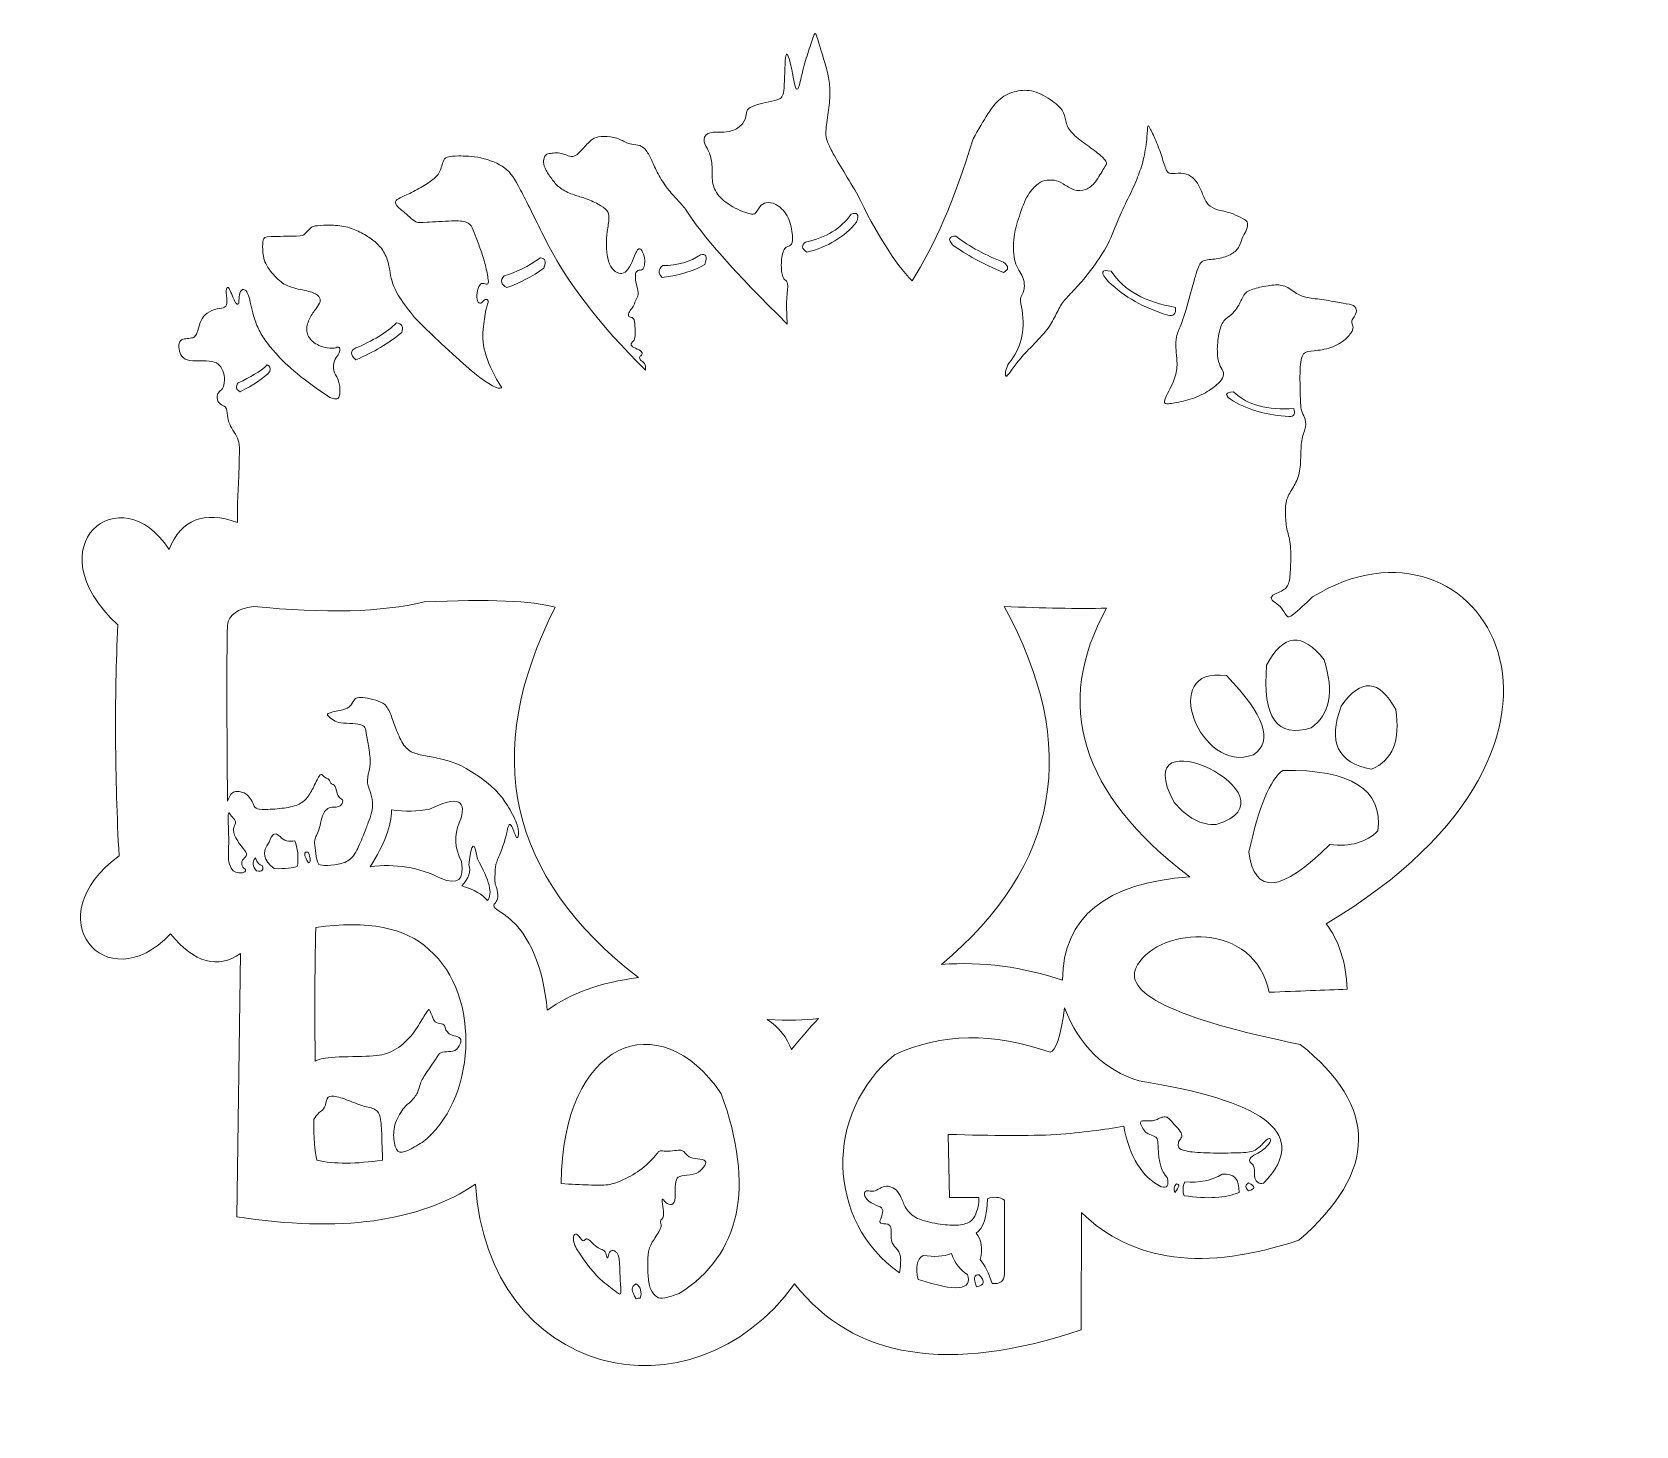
# Model space of a CAD drawing. Header units: centimetres. Extents: x -42.7 to -14.6, y -13.1 to 11.3.
import ezdxf

# ---------------------------------------------------------------- set-up
doc = ezdxf.new("R2010")
doc.units = ezdxf.units.CM
doc.header["$MEASUREMENT"] = 0
doc.layers.add('Layer 1', color=7, linetype='Continuous')

msp = doc.modelspace()

# ---------------------------------------------------------------- linework, layer by layer
at = {"layer": 'Layer 1', "color": 250, "lineweight": 20}
for points, knots in [([(-24.64275, 9.88799), (-24.61569, 9.82743), (-24.60925, 9.75914), (-24.58799, 9.69536), (-24.58799, 9.69536), (-24.56673, 9.63158), (-24.53065, 9.57231), (-24.46752, 9.50982), (-24.46752, 9.50982), (-24.40438, 9.44733), (-24.31419, 9.38161), (-24.22721, 9.31784), (-24.22721, 9.31784), (-24.14024, 9.25406), (-24.05649, 9.19221), (-23.99658, 9.14002), (-23.99658, 9.14002), (-23.93666, 9.08784), (-23.90059, 9.04532), (-23.89157, 9.01633), (-23.89157, 9.01633), (-23.88255, 8.98734), (-23.90059, 8.97188), (-23.93731, 8.91325), (-23.93731, 8.91325), (-23.97403, 8.85462), (-24.02943, 8.75283), (-24.08355, 8.68132), (-24.08355, 8.68132), (-24.13767, 8.60981), (-24.19049, 8.56858), (-24.25363, 8.54603), (-24.25363, 8.54603), (-24.31676, 8.52348), (-24.39021, 8.51962), (-24.4585, 8.54088), (-24.4585, 8.54088), (-24.52679, 8.56214), (-24.58992, 8.60852), (-24.64533, 8.64202), (-24.64533, 8.64202), (-24.70073, 8.67553), (-24.74841, 8.69614), (-24.80317, 8.70516), (-24.80317, 8.70516), (-24.85793, 8.71418), (-24.91978, 8.7116), (-24.97067, 8.69936), (-24.97067, 8.69936), (-25.02157, 8.68712), (-25.06151, 8.66522), (-25.11305, 8.62205), (-25.11305, 8.62205), (-25.16459, 8.57889), (-25.22772, 8.51446), (-25.28377, 8.40881), (-25.28377, 8.40881), (-25.33982, 8.30315), (-25.38878, 8.15627), (-25.42873, 8.02935), (-25.42873, 8.02935), (-25.46867, 7.90243), (-25.49959, 7.79549), (-25.51248, 7.66664), (-25.51248, 7.66664), (-25.52536, 7.53779), (-25.52021, 7.38704), (-25.48671, 7.27688), (-25.48671, 7.27688), (-25.45321, 7.16671), (-25.39136, 7.09713), (-25.35786, 7.01596), (-25.35786, 7.01596), (-25.32436, 6.93478), (-25.3192, 6.84201), (-25.33402, 6.78081), (-25.33402, 6.78081), (-25.34884, 6.71961), (-25.38363, 6.68997), (-25.392, 6.63779), (-25.392, 6.63779), (-25.40038, 6.58561), (-25.38234, 6.51087), (-25.3643, 6.43614), (-25.3643, 6.43614), (-25.31273, 6.05943), (-25.39004, 5.75019), (-25.59623, 5.50842), (-25.59623, 5.50842), (-25.61814, 5.4659), (-25.64004, 5.42338), (-25.65035, 5.37892), (-25.65035, 5.37892), (-25.66066, 5.33447), (-25.65937, 5.28809), (-25.64648, 5.28035), (-25.64648, 5.28035), (-25.6336, 5.27262), (-25.60912, 5.30355), (-25.5769, 5.348), (-25.5769, 5.348), (-25.54469, 5.39245), (-25.50475, 5.45044), (-25.45256, 5.51615), (-25.45256, 5.51615), (-25.40038, 5.58186), (-25.33596, 5.6553), (-25.25221, 5.74292), (-25.25221, 5.74292), (-25.16846, 5.83054), (-25.06538, 5.93233), (-24.98807, 6.02252), (-24.98807, 6.02252), (-24.91076, 6.11272), (-24.85922, 6.19131), (-24.81477, 6.27378), (-24.81477, 6.27378), (-24.77031, 6.35624), (-24.73295, 6.44257), (-24.69107, 6.5115), (-24.69107, 6.5115), (-24.64919, 6.58044), (-24.60281, 6.63197), (-24.54032, 6.69833), (-24.54032, 6.69833), (-24.47783, 6.76469), (-24.39923, 6.84586), (-24.32063, 6.9367), (-24.32063, 6.9367), (-24.24203, 7.02754), (-24.16344, 7.12804), (-24.08098, 7.24465), (-24.08098, 7.24465), (-23.99851, 7.36126), (-23.91218, 7.49397), (-23.84067, 7.64214), (-23.84067, 7.64214), (-23.76916, 7.79032), (-23.71247, 7.95396), (-23.65191, 8.09505), (-23.65191, 8.09505), (-23.59135, 8.23614), (-23.52693, 8.35468), (-23.47152, 8.46935), (-23.47152, 8.46935), (-23.41612, 8.58403), (-23.36973, 8.69484), (-23.33108, 8.79598), (-23.33108, 8.79598), (-23.29242, 8.89713), (-23.2615, 8.98861), (-23.23637, 9.10393), (-23.23637, 9.10393), (-23.21125, 9.21925), (-23.19192, 9.35841), (-23.18226, 9.4602), (-23.18226, 9.4602), (-23.17259, 9.56199), (-23.17259, 9.62641), (-23.16551, 9.64832), (-23.16551, 9.64832), (-23.15842, 9.67022), (-23.14425, 9.64961), (-23.11719, 9.59678), (-23.11719, 9.59678), (-23.09013, 9.54395), (-23.05019, 9.45891), (-23.01282, 9.36678), (-23.01282, 9.36678), (-22.97546, 9.27466), (-22.94067, 9.17544), (-22.91168, 9.08525), (-22.91168, 9.08525), (-22.88269, 8.99505), (-22.85949, 8.91388), (-22.83372, 8.87072), (-22.83372, 8.87072), (-22.80795, 8.82755), (-22.7796, 8.8224), (-22.72806, 8.82369), (-22.72806, 8.82369), (-22.67653, 8.82498), (-22.6018, 8.83271), (-22.53995, 8.82369), (-22.53995, 8.82369), (-22.4781, 8.81467), (-22.42914, 8.7889), (-22.38597, 8.75282), (-22.38597, 8.75282), (-22.34281, 8.71674), (-22.30544, 8.67036), (-22.27323, 8.61044), (-22.27323, 8.61044), (-22.24102, 8.55053), (-22.21396, 8.47708), (-22.18883, 8.41781), (-22.18883, 8.41781), (-22.16371, 8.35854), (-22.14052, 8.31345), (-22.10379, 8.27673), (-22.10379, 8.27673), (-22.06707, 8.24), (-22.01682, 8.21166), (-21.94918, 8.19104), (-21.94918, 8.19104), (-21.88153, 8.17043), (-21.79649, 8.15754), (-21.72627, 8.13564), (-21.72627, 8.13564), (-21.65605, 8.11373), (-21.60064, 8.08281), (-21.5491, 8.05768), (-21.5491, 8.05768), (-21.49756, 8.03256), (-21.44989, 8.01323), (-21.43056, 7.97651), (-21.43056, 7.97651), (-21.41124, 7.93979), (-21.42025, 7.88567), (-21.43894, 7.84186), (-21.43894, 7.84186), (-21.45762, 7.79805), (-21.48597, 7.76455), (-21.50658, 7.71623), (-21.50658, 7.71623), (-21.5272, 7.66792), (-21.54008, 7.60478), (-21.56843, 7.55131), (-21.56843, 7.55131), (-21.59678, 7.49784), (-21.64059, 7.45403), (-21.70372, 7.41731), (-21.70372, 7.41731), (-21.76686, 7.38058), (-21.84932, 7.35095), (-21.93629, 7.33613), (-21.93629, 7.33613), (-22.02327, 7.32131), (-22.11475, 7.32131), (-22.17402, 7.30263), (-22.17402, 7.30263), (-22.23329, 7.28395), (-22.26035, 7.24658), (-22.29385, 7.15445), (-22.29385, 7.15445), (-22.32735, 7.06233), (-22.36729, 6.91544), (-22.41368, 6.74729), (-22.41368, 6.74729), (-22.46006, 6.57915), (-22.51289, 6.38974), (-22.55219, 6.27378), (-22.55219, 6.27378), (-22.59149, 6.15781), (-22.61726, 6.11529), (-22.63723, 6.05924), (-22.63723, 6.05924), (-22.6572, 6.00319), (-22.67137, 5.93362), (-22.67588, 5.87113), (-22.67588, 5.87113), (-22.68039, 5.80863), (-22.67524, 5.75323), (-22.66815, 5.68236), (-22.66815, 5.68236), (-22.66107, 5.61149), (-22.65205, 5.52517), (-22.6572, 5.44077), (-22.6572, 5.44077), (-22.66235, 5.35637), (-22.68168, 5.27391), (-22.72549, 5.17212), (-22.72549, 5.17212), (-22.7693, 5.07033), (-22.83759, 4.94921), (-22.86465, 4.88092), (-22.86465, 4.88092), (-22.8917, 4.81263), (-22.87753, 4.79717), (-22.82599, 4.79653), (-22.82599, 4.79653), (-22.77445, 4.79588), (-22.68555, 4.81006), (-22.5844, 4.83325), (-22.5844, 4.83325), (-22.48325, 4.85644), (-22.36987, 4.88865), (-22.26872, 4.93375), (-22.26872, 4.93375), (-22.16758, 4.97885), (-22.07867, 5.03683), (-22.0078, 5.09095), (-22.0078, 5.09095), (-21.93694, 5.14506), (-21.88411, 5.19532), (-21.85963, 5.24234), (-21.85963, 5.24234), (-21.83515, 5.28937), (-21.83901, 5.33318), (-21.85383, 5.37055), (-21.85383, 5.37055), (-21.86865, 5.40791), (-21.89442, 5.43884), (-21.91439, 5.49167), (-21.91439, 5.49167), (-21.93436, 5.54449), (-21.94853, 5.61923), (-21.95047, 5.71328), (-21.95047, 5.71328), (-21.9524, 5.80735), (-21.94209, 5.92073), (-21.92276, 6.01737), (-21.92276, 6.01737), (-21.90344, 6.114), (-21.87509, 6.19389), (-21.83579, 6.24543), (-21.83579, 6.24543), (-21.79649, 6.29697), (-21.74624, 6.32016), (-21.69663, 6.36526), (-21.69663, 6.36526), (-21.64703, 6.41035), (-21.59807, 6.47736), (-21.56199, 6.54694), (-21.56199, 6.54694), (-21.52591, 6.61651), (-21.50272, 6.68867), (-21.45311, 6.7357), (-21.45311, 6.7357), (-21.40351, 6.78273), (-21.32748, 6.80463), (-21.23858, 6.82525), (-21.23858, 6.82525), (-21.14967, 6.84586), (-21.04788, 6.86519), (-20.96413, 6.87228), (-20.96413, 6.87228), (-20.88038, 6.87936), (-20.81467, 6.87421), (-20.74509, 6.84135), (-20.74509, 6.84135), (-20.67551, 6.8085), (-20.60207, 6.74794), (-20.53958, 6.71122), (-20.53958, 6.71122), (-20.47708, 6.67449), (-20.42555, 6.66161), (-20.34308, 6.64873), (-20.34308, 6.64873), (-20.26062, 6.63584), (-20.14723, 6.62296), (-20.04029, 6.60621), (-20.04029, 6.60621), (-19.93335, 6.58946), (-19.83284, 6.56884), (-19.75167, 6.55531), (-19.75167, 6.55531), (-19.67049, 6.54178), (-19.60865, 6.53534), (-19.56999, 6.51343), (-19.56999, 6.51343), (-19.53134, 6.49153), (-19.51588, 6.45416), (-19.51781, 6.41744), (-19.51781, 6.41744), (-19.51974, 6.38072), (-19.53907, 6.34464), (-19.55711, 6.31694), (-19.55711, 6.31694), (-19.57515, 6.28924), (-19.5919, 6.26991), (-19.59641, 6.24736), (-19.59641, 6.24736), (-19.60092, 6.22481), (-19.59318, 6.19904), (-19.58545, 6.17456), (-19.58545, 6.17456), (-19.57772, 6.15008), (-19.56999, 6.12689), (-19.58674, 6.08501), (-19.58674, 6.08501), (-19.60349, 6.04314), (-19.64472, 5.98258), (-19.71044, 5.92524), (-19.71044, 5.92524), (-19.77615, 5.8679), (-19.86634, 5.81379), (-19.96556, 5.77964), (-19.96556, 5.77964), (-20.06477, 5.7455), (-20.173, 5.73132), (-20.25804, 5.72359), (-20.25804, 5.72359), (-20.34308, 5.71586), (-20.40493, 5.71457), (-20.44358, 5.66754), (-20.44358, 5.66754), (-20.48224, 5.62051), (-20.4977, 5.52774), (-20.50285, 5.3873), (-20.50285, 5.3873), (-20.50801, 5.24685), (-20.50285, 5.05874), (-20.49899, 4.92989), (-20.49899, 4.92989), (-20.49512, 4.80104), (-20.49255, 4.73146), (-20.47902, 4.68121), (-20.47902, 4.68121), (-20.46549, 4.63096), (-20.44101, 4.60003), (-20.42426, 4.55622), (-20.42426, 4.55622), (-20.40751, 4.51242), (-20.39849, 4.45572), (-20.40944, 4.39388), (-20.40944, 4.39388), (-20.42039, 4.33203), (-20.45132, 4.26503), (-20.46806, 4.18128), (-20.46806, 4.18128), (-20.48482, 4.09753), (-20.48739, 3.99702), (-20.49061, 3.89201), (-20.49061, 3.89201), (-20.49384, 3.787), (-20.4977, 3.67748), (-20.51896, 3.58406), (-20.51896, 3.58406), (-20.54022, 3.49065), (-20.57887, 3.41334), (-20.62075, 3.34054), (-20.62075, 3.34054), (-20.66263, 3.26774), (-20.70772, 3.19945), (-20.7322, 3.12472), (-20.7322, 3.12472), (-20.75669, 3.04999), (-20.76055, 2.96881), (-20.75926, 2.87991), (-20.75926, 2.87991), (-20.75797, 2.791), (-20.75153, 2.69437), (-20.73414, 2.60997), (-20.73414, 2.60997), (-20.71674, 2.52557), (-20.6884, 2.45342), (-20.67551, 2.34712), (-20.67551, 2.34712), (-20.66263, 2.24082), (-20.6652, 2.10037), (-20.66907, 1.97861), (-20.66907, 1.97861), (-20.67294, 1.85685), (-20.67809, 1.75377), (-20.69613, 1.68162), (-20.69613, 1.68162), (-20.71417, 1.60946), (-20.74509, 1.56823), (-20.80629, 1.53215), (-20.80629, 1.53215), (-20.8675, 1.49608), (-20.95898, 1.46515), (-20.99248, 1.4323), (-20.99248, 1.4323), (-21.02598, 1.39944), (-21.0015, 1.36465), (-20.96735, 1.3363), (-20.96735, 1.3363), (-20.93321, 1.30796), (-20.8894, 1.28605), (-20.84817, 1.24031), (-20.84817, 1.24031), (-20.80694, 1.19457), (-20.76828, 1.12499), (-20.73993, 1.08956), (-20.73993, 1.08956), (-20.71159, 1.05412), (-20.69355, 1.05284), (-20.61946, 1.11275), (-20.61946, 1.11275), (-20.54537, 1.17267), (-20.41524, 1.29378), (-20.2851, 1.4149), (-20.2851, 1.4149), (-17.36701, 3.22339), (-14.62862, -1.07921), (-20.04823, -4.30318), (-20.04823, -4.30318), (-19.82468, -4.59201), (-19.70098, -4.9734), (-19.67715, -5.44735), (-19.67715, -5.44735), (-20.07917, -5.46237), (-20.53529, -5.48041), (-21.04551, -5.50146), (-21.04551, -5.50146), (-21.2929, -4.24336), (-22.95154, -4.34893), (-23.34546, -5.02215), (-23.34546, -5.02215), (-23.65191, -5.50202), (-22.70358, -5.96588), (-20.50049, -6.41371), (-20.50049, -6.41371), (-19.13198, -7.49671), (-19.13971, -8.6383), (-20.52368, -9.8385), (-20.52368, -9.8385), (-22.171, -10.38888), (-23.43887, -10.22653), (-24.32729, -9.35145), (-24.32729, -9.35145), (-24.32729, -9.35145), (-24.33502, -11.40787), (-24.33502, -11.40787), (-24.33502, -11.40787), (-26.64501, -12.1829), (-28.31488, -11.91489), (-29.34465, -10.60385), (-29.34465, -10.60385), (-31.15774, -13.08814), (-34.7191, -12.22744), (-34.92636, -8.85667), (-34.92636, -8.85667), (-35.90961, -9.51984), (-37.30117, -9.71053), (-39.10105, -9.42876), (-39.10105, -9.42876), (-39.10105, -9.42876), (-39.0392, -4.82114), (-39.0392, -4.82114), (-39.0392, -4.82114), (-39.4343, -5.10144), (-39.84146, -4.98805), (-40.26068, -4.48098), (-40.26068, -4.48098), (-41.40409, -5.67638), (-42.63201, -4.17014), (-41.16133, -3.11648), (-41.16133, -3.11648), (-41.23588, -1.73539), (-41.24361, -0.38764), (-41.18452, 0.92679), (-41.18452, 0.92679), (-42.68322, 2.32069), (-41.12415, 3.5499), (-40.28773, 2.24877), (-40.28773, 2.24877), (-40.07441, 2.77238), (-39.676, 2.92868), (-39.09252, 2.71767), (-39.09252, 2.71767), (-39.09252, 2.83234), (-39.09252, 2.94702), (-39.08737, 3.09197), (-39.08737, 3.09197), (-39.08221, 3.23693), (-39.0719, 3.41216), (-39.06611, 3.55712), (-39.06611, 3.55712), (-39.06031, 3.70207), (-39.05902, 3.81674), (-39.05773, 3.90823), (-39.05773, 3.90823), (-39.05644, 3.99971), (-39.05515, 4.068), (-39.0661, 4.12211), (-39.0661, 4.12211), (-39.07706, 4.17623), (-39.10025, 4.21618), (-39.12731, 4.26127), (-39.12731, 4.26127), (-39.15437, 4.30637), (-39.18529, 4.35662), (-39.20977, 4.40429), (-39.20977, 4.40429), (-39.23425, 4.45197), (-39.25229, 4.49706), (-39.26131, 4.55118), (-39.26131, 4.55118), (-39.27033, 4.6053), (-39.27033, 4.66843), (-39.28193, 4.70451), (-39.28193, 4.70451), (-39.29352, 4.74059), (-39.31672, 4.74961), (-39.347, 4.76571), (-39.347, 4.76571), (-39.37727, 4.78182), (-39.41464, 4.80501), (-39.43203, 4.8398), (-39.43203, 4.8398), (-39.44943, 4.87459), (-39.44685, 4.92098), (-39.43912, 4.9519), (-39.43912, 4.9519), (-39.43139, 4.98282), (-39.41851, 4.99829), (-39.39982, 5.01439), (-39.39982, 5.01439), (-39.38114, 5.0305), (-39.35666, 5.04725), (-39.33991, 5.08783), (-39.33991, 5.08783), (-39.32316, 5.12842), (-39.31414, 5.19285), (-39.318, 5.25147), (-39.318, 5.25147), (-39.32187, 5.3101), (-39.33862, 5.36293), (-39.36181, 5.40738), (-39.36181, 5.40738), (-39.385, 5.45183), (-39.41464, 5.48791), (-39.45909, 5.5111), (-39.45909, 5.5111), (-39.50355, 5.5343), (-39.56282, 5.5446), (-39.6369, 5.54653), (-39.6369, 5.54653), (-39.71099, 5.54847), (-39.7999, 5.54203), (-39.87205, 5.54718), (-39.87205, 5.54718), (-39.94421, 5.55233), (-39.99961, 5.56908), (-40.03633, 5.59807), (-40.03633, 5.59807), (-40.07306, 5.62707), (-40.09109, 5.6683), (-40.10269, 5.71468), (-40.10269, 5.71468), (-40.11429, 5.76107), (-40.11944, 5.81261), (-40.11106, 5.84997), (-40.11106, 5.84997), (-40.10269, 5.88734), (-40.08078, 5.91053), (-40.04922, 5.92277), (-40.04922, 5.92277), (-40.01765, 5.93501), (-39.97642, 5.9363), (-39.94099, 5.93952), (-39.94099, 5.93952), (-39.90555, 5.94275), (-39.87592, 5.9479), (-39.85466, 5.95949), (-39.85466, 5.95949), (-39.8334, 5.97109), (-39.82051, 5.98913), (-39.80956, 6.01168), (-39.80956, 6.01168), (-39.79861, 6.03422), (-39.78959, 6.06127), (-39.7767, 6.10379), (-39.7767, 6.10379), (-39.76382, 6.14631), (-39.74707, 6.20429), (-39.72387, 6.25454), (-39.72387, 6.25454), (-39.70068, 6.30479), (-39.67105, 6.34731), (-39.62208, 6.38146), (-39.62208, 6.38146), (-39.57312, 6.4156), (-39.50483, 6.44137), (-39.44749, 6.4549), (-39.44749, 6.4549), (-39.39016, 6.46843), (-39.34377, 6.46972), (-39.31478, 6.48775), (-39.31478, 6.48775), (-39.28579, 6.50579), (-39.27419, 6.54058), (-39.27484, 6.59599), (-39.27484, 6.59599), (-39.27548, 6.65139), (-39.28837, 6.72741), (-39.28772, 6.77251), (-39.28772, 6.77251), (-39.28708, 6.81761), (-39.27291, 6.83178), (-39.26131, 6.83242), (-39.26131, 6.83242), (-39.24971, 6.83307), (-39.24069, 6.82019), (-39.22716, 6.79313), (-39.22716, 6.79313), (-39.21364, 6.76607), (-39.1956, 6.72484), (-39.17756, 6.68103), (-39.17756, 6.68103), (-39.15952, 6.63722), (-39.14148, 6.59083), (-39.1228, 6.56442), (-39.1228, 6.56442), (-39.10411, 6.53801), (-39.08479, 6.53156), (-39.07512, 6.54574), (-39.07512, 6.54574), (-39.06546, 6.55991), (-39.06546, 6.5947), (-39.06288, 6.63658), (-39.06288, 6.63658), (-39.06031, 6.67845), (-39.05515, 6.72741), (-39.03776, 6.75898), (-39.03776, 6.75898), (-39.02036, 6.79055), (-38.99073, 6.80472), (-38.96496, 6.79184), (-38.96496, 6.79184), (-38.93919, 6.77895), (-38.91728, 6.73901), (-38.89989, 6.69134), (-38.89989, 6.69134), (-38.88249, 6.64366), (-38.86961, 6.58826), (-38.85608, 6.52834), (-38.85608, 6.52834), (-38.84255, 6.46843), (-38.82838, 6.404), (-38.80776, 6.33314), (-38.80776, 6.33314), (-38.78715, 6.26227), (-38.76009, 6.18496), (-38.72401, 6.10894), (-38.72401, 6.10894), (-38.68793, 6.03292), (-38.64284, 5.95819), (-38.59001, 5.88603), (-38.59001, 5.88603), (-38.53718, 5.81388), (-38.47662, 5.7443), (-38.41606, 5.67472), (-38.41606, 5.67472), (-38.2358, 5.46188), (-37.9227, 5.20547), (-37.47676, 4.90549), (-37.47676, 4.90549), (-37.44841, 4.89776), (-37.42006, 4.89003), (-37.39236, 4.88488), (-37.39236, 4.88488), (-37.36466, 4.87972), (-37.3376, 4.87714), (-37.3202, 4.90485), (-37.3202, 4.90485), (-37.30281, 4.93255), (-37.29508, 4.99053), (-37.29766, 5.05238), (-37.29766, 5.05238), (-37.30023, 5.11423), (-37.31312, 5.17994), (-37.33631, 5.23212), (-37.33631, 5.23212), (-37.3595, 5.28431), (-37.393, 5.32296), (-37.40653, 5.37708), (-37.40653, 5.37708), (-37.42006, 5.43119), (-37.41362, 5.50077), (-37.39558, 5.54716), (-37.39558, 5.54716), (-37.37754, 5.59354), (-37.34791, 5.61674), (-37.32858, 5.65024), (-37.32858, 5.65024), (-37.30925, 5.68374), (-37.30023, 5.72754), (-37.30152, 5.7546), (-37.30152, 5.7546), (-37.30281, 5.78166), (-37.31441, 5.79197), (-37.33373, 5.78875), (-37.33373, 5.78875), (-37.35306, 5.78553), (-37.38012, 5.76878), (-37.43166, 5.76556), (-37.43166, 5.76556), (-37.4832, 5.76234), (-37.55922, 5.77264), (-37.63588, 5.80357), (-37.63588, 5.80357), (-37.71255, 5.83449), (-37.78986, 5.88603), (-37.83302, 5.94659), (-37.83302, 5.94659), (-37.87619, 6.00715), (-37.88521, 6.07672), (-37.8749, 6.14437), (-37.8749, 6.14437), (-37.86459, 6.21201), (-37.83495, 6.27773), (-37.79888, 6.33893), (-37.79888, 6.33893), (-37.7628, 6.40013), (-37.72028, 6.45683), (-37.69064, 6.49935), (-37.69064, 6.49935), (-37.66101, 6.54187), (-37.64426, 6.57022), (-37.64297, 6.60178), (-37.64297, 6.60178), (-37.64168, 6.63335), (-37.65585, 6.66814), (-37.69322, 6.69713), (-37.69322, 6.69713), (-37.73059, 6.72612), (-37.79115, 6.74931), (-37.88005, 6.77057), (-37.88005, 6.77057), (-37.96896, 6.79183), (-38.08621, 6.81116), (-38.17833, 6.84531), (-38.17833, 6.84531), (-38.27046, 6.87945), (-38.33746, 6.92841), (-38.40833, 6.99863), (-38.40833, 6.99863), (-38.4792, 7.06886), (-38.55393, 7.16034), (-38.5958, 7.24796), (-38.5958, 7.24796), (-38.63768, 7.33557), (-38.6467, 7.41932), (-38.64928, 7.49212), (-38.64928, 7.49212), (-38.65185, 7.56492), (-38.64799, 7.62677), (-38.63897, 7.66414), (-38.63897, 7.66414), (-38.62995, 7.7015), (-38.61578, 7.71439), (-38.50239, 7.72019), (-38.50239, 7.72019), (-38.389, 7.72598), (-38.1764, 7.7247), (-38.06302, 7.72921), (-38.06302, 7.72921), (-37.94963, 7.73372), (-37.93546, 7.74402), (-37.90969, 7.76979), (-37.90969, 7.76979), (-37.88392, 7.79556), (-37.84655, 7.83679), (-37.82078, 7.86256), (-37.82078, 7.86256), (-37.79501, 7.88834), (-37.78084, 7.89864), (-37.73381, 7.90637), (-37.73381, 7.90637), (-37.68678, 7.9141), (-37.60689, 7.91926), (-37.51605, 7.9199), (-37.51605, 7.9199), (-37.42522, 7.92054), (-37.32343, 7.91668), (-37.23065, 7.89929), (-37.23065, 7.89929), (-37.13788, 7.88189), (-37.05413, 7.85097), (-36.97747, 7.81424), (-36.97747, 7.81424), (-36.9008, 7.77752), (-36.83123, 7.735), (-36.76938, 7.69248), (-36.76938, 7.69248), (-36.70753, 7.64996), (-36.65341, 7.60745), (-36.60381, 7.55011), (-36.60381, 7.55011), (-36.5542, 7.49277), (-36.5091, 7.42061), (-36.48011, 7.34717), (-36.48011, 7.34717), (-36.45112, 7.27373), (-36.43824, 7.199), (-36.42793, 7.13393), (-36.42793, 7.13393), (-36.41762, 7.06886), (-36.40989, 7.01345), (-36.3867, 6.93808), (-36.3867, 6.93808), (-36.36351, 6.8627), (-36.32485, 6.76735), (-36.25656, 6.65848), (-36.25656, 6.65848), (-36.18827, 6.5496), (-36.09035, 6.42719), (-35.99242, 6.30479), (-35.99242, 6.30479), (-35.09618, 5.41071), (-34.58789, 5.00104), (-34.46755, 5.07575), (-34.46755, 5.07575), (-34.72403, 5.47721), (-34.83224, 5.81794), (-34.79217, 6.09796), (-34.79217, 6.09796), (-34.778, 6.22423), (-34.76383, 6.3505), (-34.7445, 6.43618), (-34.7445, 6.43618), (-34.72517, 6.52187), (-34.70069, 6.56697), (-34.70326, 6.59338), (-34.70326, 6.59338), (-34.70584, 6.61979), (-34.73548, 6.62753), (-34.75867, 6.61722), (-34.75867, 6.61722), (-34.78186, 6.60691), (-34.79861, 6.57856), (-34.81923, 6.56439), (-34.81923, 6.56439), (-34.83984, 6.55022), (-34.86433, 6.55022), (-34.88043, 6.57405), (-34.88043, 6.57405), (-34.89654, 6.59789), (-34.90427, 6.64556), (-34.90105, 6.69775), (-34.90105, 6.69775), (-34.89783, 6.74993), (-34.88366, 6.80663), (-34.8669, 6.84464), (-34.8669, 6.84464), (-34.85015, 6.88265), (-34.83083, 6.90197), (-34.80312, 6.90262), (-34.80312, 6.90262), (-34.77542, 6.90326), (-34.73934, 6.88522), (-34.72002, 6.88715), (-34.72002, 6.88715), (-34.70069, 6.88909), (-34.69811, 6.91099), (-34.70584, 6.97155), (-34.70584, 6.97155), (-34.71357, 7.03211), (-34.73161, 7.13132), (-34.75352, 7.21958), (-34.75352, 7.21958), (-34.77542, 7.30785), (-34.80119, 7.38515), (-34.82857, 7.46279), (-34.82857, 7.46279), (-34.85596, 7.54042), (-34.88495, 7.61838), (-34.91395, 7.69634), (-34.91395, 7.69634), (-34.93714, 7.76077), (-34.96034, 7.82519), (-34.98546, 7.87351), (-34.98546, 7.87351), (-35.01059, 7.92183), (-35.03765, 7.95404), (-35.08918, 7.97337), (-35.08918, 7.97337), (-35.14072, 7.9927), (-35.21674, 7.99914), (-35.34688, 7.99527), (-35.34688, 7.99527), (-35.47702, 7.99141), (-35.66127, 7.97723), (-35.77466, 7.97015), (-35.77466, 7.97015), (-35.88804, 7.96306), (-35.93056, 7.96306), (-35.96793, 7.97916), (-35.96793, 7.97916), (-36.0053, 7.99527), (-36.03751, 8.02748), (-36.08389, 8.06872), (-36.08389, 8.06872), (-36.13028, 8.10995), (-36.19084, 8.1602), (-36.23594, 8.19885), (-36.23594, 8.19885), (-36.28103, 8.23751), (-36.31067, 8.26457), (-36.32162, 8.29162), (-36.32162, 8.29162), (-36.33257, 8.31868), (-36.32484, 8.34574), (-36.29907, 8.36764), (-36.29907, 8.36764), (-36.2733, 8.38955), (-36.22949, 8.4063), (-36.1612, 8.43722), (-36.1612, 8.43722), (-36.09291, 8.46815), (-36.00014, 8.51324), (-35.91574, 8.56092), (-35.91574, 8.56092), (-35.83135, 8.60859), (-35.75533, 8.65884), (-35.69413, 8.70394), (-35.69413, 8.70394), (-35.63292, 8.74903), (-35.58654, 8.78898), (-35.55561, 8.85147), (-35.55561, 8.85147), (-35.52469, 8.91396), (-35.50923, 8.999), (-35.48668, 9.04796), (-35.48668, 9.04796), (-35.46413, 9.09693), (-35.4345, 9.10981), (-35.39713, 9.11819), (-35.39713, 9.11819), (-35.35977, 9.12656), (-35.31467, 9.13043), (-35.21996, 9.13107), (-35.21996, 9.13107), (-35.12526, 9.13172), (-34.98095, 9.12914), (-34.83084, 9.09693), (-34.83084, 9.09693), (-34.68073, 9.06472), (-34.52483, 9.00287), (-34.41531, 8.9204), (-34.41531, 8.9204), (-34.30579, 8.83794), (-34.24265, 8.73486), (-34.13764, 8.5345), (-34.13764, 8.5345), (-34.03263, 8.33414), (-33.88574, 8.0365), (-33.73885, 7.73886), (-33.73885, 7.73886), (-33.36376, 6.97066), (-32.76784, 6.18468), (-31.95108, 5.38093), (-31.95108, 5.38093), (-31.95301, 5.42603), (-31.95495, 5.47112), (-31.9717, 5.49947), (-31.9717, 5.49947), (-31.98845, 5.52781), (-32.02001, 5.53941), (-32.03805, 5.55777), (-32.03805, 5.55777), (-32.05609, 5.57613), (-32.0606, 5.60126), (-32.05255, 5.61736), (-32.05255, 5.61736), (-32.0445, 5.63347), (-32.02388, 5.64056), (-32.0155, 5.6573), (-32.0155, 5.6573), (-32.00713, 5.67406), (-32.01099, 5.70047), (-32.04031, 5.72237), (-32.04031, 5.72237), (-32.06962, 5.74428), (-32.12438, 5.76167), (-32.1582, 5.78003), (-32.1582, 5.78003), (-32.19203, 5.79839), (-32.20491, 5.81772), (-32.20427, 5.83512), (-32.20427, 5.83512), (-32.20362, 5.85251), (-32.18945, 5.86797), (-32.17463, 5.88408), (-32.17463, 5.88408), (-32.15981, 5.90018), (-32.14435, 5.91694), (-32.13727, 5.95462), (-32.13727, 5.95462), (-32.13018, 5.99231), (-32.13147, 6.05094), (-32.13437, 6.11021), (-32.13437, 6.11021), (-32.13727, 6.16948), (-32.14178, 6.22939), (-32.15273, 6.26257), (-32.15273, 6.26257), (-32.16368, 6.29575), (-32.18108, 6.30219), (-32.19621, 6.30573), (-32.19621, 6.30573), (-32.21135, 6.30928), (-32.22424, 6.30992), (-32.23487, 6.31797), (-32.23487, 6.31797), (-32.2455, 6.32603), (-32.25387, 6.34149), (-32.24936, 6.36532), (-32.24936, 6.36532), (-32.24486, 6.38916), (-32.22746, 6.42138), (-32.21167, 6.44263), (-32.21167, 6.44263), (-32.19589, 6.4639), (-32.18172, 6.4742), (-32.16819, 6.49933), (-32.16819, 6.49933), (-32.15466, 6.52445), (-32.14178, 6.5644), (-32.12696, 6.59822), (-32.12696, 6.59822), (-32.11214, 6.63204), (-32.09539, 6.65974), (-32.08637, 6.68584), (-32.08637, 6.68584), (-32.07735, 6.71193), (-32.07606, 6.73641), (-32.08444, 6.77732), (-32.08444, 6.77732), (-32.09281, 6.81823), (-32.11085, 6.87557), (-32.12084, 6.92549), (-32.12084, 6.92549), (-32.13082, 6.97542), (-32.13276, 7.01794), (-32.12954, 7.05015), (-32.12954, 7.05015), (-32.12631, 7.08237), (-32.11794, 7.10427), (-32.10151, 7.11716), (-32.10151, 7.11716), (-32.08508, 7.13004), (-32.0606, 7.13391), (-32.04127, 7.13584), (-32.04127, 7.13584), (-32.02195, 7.13777), (-32.00777, 7.13777), (-31.99553, 7.15613), (-31.99553, 7.15613), (-31.98329, 7.17449), (-31.97299, 7.21121), (-31.96848, 7.25019), (-31.96848, 7.25019), (-31.96397, 7.28917), (-31.96525, 7.3304), (-31.97782, 7.37775), (-31.97782, 7.37775), (-31.99038, 7.4251), (-32.01422, 7.47857), (-32.03741, 7.49919), (-32.03741, 7.49919), (-32.0606, 7.51981), (-32.08315, 7.50757), (-32.11085, 7.4557), (-32.11085, 7.4557), (-32.13856, 7.40384), (-32.17141, 7.31236), (-32.20556, 7.24246), (-32.20556, 7.24246), (-32.2397, 7.17256), (-32.27513, 7.12424), (-32.31089, 7.09912), (-32.31089, 7.09912), (-32.34665, 7.07399), (-32.38272, 7.07206), (-32.4217, 7.08269), (-32.4217, 7.08269), (-32.46068, 7.09332), (-32.50255, 7.11651), (-32.53637, 7.16096), (-32.53637, 7.16096), (-32.5702, 7.20542), (-32.59597, 7.27113), (-32.61175, 7.34328), (-32.61175, 7.34328), (-32.62753, 7.41544), (-32.63333, 7.49404), (-32.63462, 7.57231), (-32.63462, 7.57231), (-32.63591, 7.65059), (-32.63269, 7.72854), (-32.62238, 7.81036), (-32.62238, 7.81036), (-32.61207, 7.89218), (-32.59468, 7.97786), (-32.5921, 8.04068), (-32.5921, 8.04068), (-32.58953, 8.10349), (-32.60177, 8.14343), (-32.63301, 8.18048), (-32.63301, 8.18048), (-32.66426, 8.21752), (-32.71451, 8.25166), (-32.78376, 8.28871), (-32.78376, 8.28871), (-32.85302, 8.32575), (-32.94128, 8.36569), (-33.01762, 8.39275), (-33.01762, 8.39275), (-33.09397, 8.41981), (-33.15839, 8.43398), (-33.2299, 8.46007), (-33.2299, 8.46007), (-33.30141, 8.48617), (-33.38001, 8.52418), (-33.43896, 8.5667), (-33.43896, 8.5667), (-33.49791, 8.60922), (-33.53721, 8.65625), (-33.57876, 8.71036), (-33.57876, 8.71036), (-33.62031, 8.76448), (-33.66412, 8.82568), (-33.69215, 8.8798), (-33.69215, 8.8798), (-33.72017, 8.93392), (-33.73241, 8.98094), (-33.73499, 9.01992), (-33.73499, 9.01992), (-33.73756, 9.0589), (-33.73048, 9.08982), (-33.72114, 9.11269), (-33.72114, 9.11269), (-33.7118, 9.13556), (-33.7002, 9.15038), (-33.67862, 9.16037), (-33.67862, 9.16037), (-33.65704, 9.17035), (-33.62547, 9.17551), (-33.59164, 9.17969), (-33.59164, 9.17969), (-33.55782, 9.18388), (-33.52174, 9.1871), (-33.48212, 9.18323), (-33.48212, 9.18323), (-33.4425, 9.17937), (-33.39934, 9.16842), (-33.36036, 9.15553), (-33.36036, 9.15553), (-33.32138, 9.14265), (-33.2866, 9.12783), (-33.25438, 9.12397), (-33.25438, 9.12397), (-33.22217, 9.1201), (-33.19254, 9.12719), (-33.1571, 9.15296), (-33.1571, 9.15296), (-33.12167, 9.17873), (-33.08044, 9.22318), (-33.03309, 9.27504), (-33.03309, 9.27504), (-32.98573, 9.3269), (-32.93226, 9.38617), (-32.88427, 9.42064), (-32.88427, 9.42064), (-32.83627, 9.45511), (-32.79375, 9.46477), (-32.73061, 9.4696), (-32.73061, 9.4696), (-32.66748, 9.47443), (-32.58373, 9.47443), (-32.50867, 9.45672), (-32.50867, 9.45672), (-32.43362, 9.439), (-32.36726, 9.40357), (-32.31733, 9.37941), (-32.31733, 9.37941), (-32.2674, 9.35525), (-32.2339, 9.34236), (-32.19138, 9.3356), (-32.19138, 9.3356), (-32.14886, 9.32883), (-32.09732, 9.32819), (-32.05351, 9.31337), (-32.05351, 9.31337), (-32.00971, 9.29855), (-31.97363, 9.26956), (-31.94013, 9.22479), (-31.94013, 9.22479), (-31.90663, 9.18002), (-31.8757, 9.11946), (-31.84414, 9.0502), (-31.84414, 9.0502), (-31.81257, 8.98094), (-31.78036, 8.90299), (-31.73397, 8.81795), (-31.73397, 8.81795), (-31.68759, 8.73291), (-31.62703, 8.64078), (-31.56808, 8.5638), (-31.56808, 8.5638), (-31.50913, 8.48681), (-31.45179, 8.42496), (-31.39961, 8.36698), (-31.39961, 8.36698), (-31.34743, 8.309), (-31.30039, 8.25488), (-31.25336, 8.20077), (-31.25336, 8.20077), (-30.97804, 7.75764), (-30.38468, 7.08762), (-29.4733, 6.19072), (-29.4733, 6.19072), (-29.48103, 6.3273), (-29.48876, 6.46388), (-29.4849, 6.58113), (-29.4849, 6.58113), (-29.48103, 6.69838), (-29.46557, 6.79631), (-29.46557, 6.85558), (-29.46557, 6.85558), (-29.46557, 6.91485), (-29.48103, 6.93547), (-29.50036, 6.95222), (-29.50036, 6.95222), (-29.51969, 6.96897), (-29.54288, 6.98185), (-29.55834, 7.03854), (-29.55834, 7.03854), (-29.5738, 7.09524), (-29.58153, 7.19574), (-29.57509, 7.2898), (-29.57509, 7.2898), (-29.56865, 7.38386), (-29.54803, 7.47147), (-29.51582, 7.51271), (-29.51582, 7.51271), (-29.48361, 7.55394), (-29.4398, 7.54878), (-29.41403, 7.56811), (-29.41403, 7.56811), (-29.38826, 7.58744), (-29.38053, 7.63125), (-29.38311, 7.71113), (-29.38311, 7.71113), (-29.38568, 7.79102), (-29.39857, 7.90698), (-29.44109, 8.01006), (-29.44109, 8.01006), (-29.48361, 8.11314), (-29.55576, 8.20333), (-29.62405, 8.25358), (-29.62405, 8.25358), (-29.69234, 8.30384), (-29.75677, 8.31414), (-29.80702, 8.31414), (-29.80702, 8.31414), (-29.85727, 8.31414), (-29.89335, 8.30384), (-29.92814, 8.26905), (-29.92814, 8.26905), (-29.96292, 8.23426), (-29.99642, 8.17499), (-30.02348, 8.14149), (-30.02348, 8.14149), (-30.05054, 8.10799), (-30.07116, 8.10026), (-30.14847, 8.12345), (-30.14847, 8.12345), (-30.22578, 8.14664), (-30.35978, 8.20076), (-30.4693, 8.26776), (-30.4693, 8.26776), (-30.57882, 8.33476), (-30.66386, 8.41464), (-30.71411, 8.49453), (-30.71411, 8.49453), (-30.76436, 8.57442), (-30.77982, 8.6543), (-30.78498, 8.74192), (-30.78498, 8.74192), (-30.79013, 8.82953), (-30.78498, 8.92488), (-30.794, 9.00992), (-30.794, 9.00992), (-30.80302, 9.09496), (-30.82621, 9.1697), (-30.85456, 9.22768), (-30.85456, 9.22768), (-30.8829, 9.28566), (-30.9164, 9.32689), (-30.92542, 9.37843), (-30.92542, 9.37843), (-30.93444, 9.42997), (-30.91898, 9.49182), (-30.86486, 9.52145), (-30.86486, 9.52145), (-30.81075, 9.55109), (-30.71797, 9.54851), (-30.64067, 9.54851), (-30.64067, 9.54851), (-30.56336, 9.54851), (-30.50151, 9.55109), (-30.4358, 9.57428), (-30.4358, 9.57428), (-30.37009, 9.59747), (-30.30051, 9.64128), (-30.25799, 9.69411), (-30.25799, 9.69411), (-30.21547, 9.74694), (-30.20001, 9.80878), (-30.19099, 9.85517), (-30.19099, 9.85517), (-30.18197, 9.90155), (-30.17939, 9.93248), (-30.14847, 9.95954), (-30.14847, 9.95954), (-30.11754, 9.98659), (-30.05827, 10.00979), (-29.99642, 10.02911), (-29.99642, 10.02911), (-29.93458, 10.04844), (-29.87015, 10.0639), (-29.798, 10.07808), (-29.798, 10.07808), (-29.72584, 10.09225), (-29.64596, 10.10513), (-29.59828, 10.13735), (-29.59828, 10.13735), (-29.55061, 10.16956), (-29.53515, 10.2211), (-29.52613, 10.37958), (-29.52613, 10.37958), (-29.51711, 10.53806), (-29.51453, 10.80349), (-29.49649, 10.88338), (-29.49649, 10.88338), (-29.47845, 10.96326), (-29.44495, 10.85761), (-29.42047, 10.75711), (-29.42047, 10.75711), (-29.39599, 10.6566), (-29.38053, 10.56126), (-29.36507, 10.47976), (-29.36507, 10.47976), (-29.3496, 10.39827), (-29.33414, 10.33062), (-29.31739, 10.3071), (-29.31739, 10.3071), (-29.30064, 10.28359), (-29.2826, 10.3042), (-29.26198, 10.37378), (-29.26198, 10.37378), (-29.24137, 10.44336), (-29.21817, 10.5619), (-29.18854, 10.67529), (-29.18854, 10.67529), (-29.1589, 10.78867), (-29.12282, 10.89691), (-29.08804, 11.00514), (-29.08804, 11.00514), (-29.05325, 11.11337), (-29.01975, 11.22161), (-28.99913, 11.26026), (-28.99913, 11.26026), (-28.97851, 11.29891), (-28.97078, 11.26799), (-28.94115, 11.17006), (-28.94115, 11.17006), (-28.91151, 11.07214), (-28.85997, 10.90721), (-28.8239, 10.78609), (-28.8239, 10.78609), (-28.78782, 10.66498), (-28.7672, 10.58767), (-28.75174, 10.50134), (-28.75174, 10.50134), (-28.73628, 10.41501), (-28.72597, 10.31967), (-28.72726, 10.21788), (-28.72726, 10.21788), (-28.72855, 10.11609), (-28.74143, 10.00785), (-28.75689, 9.89189), (-28.75689, 9.89189), (-28.77236, 9.77593), (-28.7904, 9.65223), (-28.79684, 9.56204), (-28.79684, 9.56204), (-28.80328, 9.47184), (-28.79813, 9.41515), (-28.70664, 9.2412), (-28.70664, 9.2412), (-28.61516, 9.06726), (-28.43735, 8.77606), (-28.25954, 8.48487), (-28.25954, 8.48487), (-27.91372, 7.76909), (-27.59033, 7.25635), (-27.28939, 6.94664), (-27.28939, 6.94664), (-26.90417, 7.54032), (-26.54852, 8.36873), (-26.22243, 9.43186), (-26.22243, 9.43186), (-26.13353, 9.58906), (-26.04462, 9.74625), (-25.96216, 9.87124), (-25.96216, 9.87124), (-25.87969, 9.99622), (-25.80367, 10.08899), (-25.7167, 10.15277), (-25.7167, 10.15277), (-25.62973, 10.21655), (-25.5318, 10.25134), (-25.43259, 10.26873), (-25.43259, 10.26873), (-25.33338, 10.28613), (-25.23288, 10.28613), (-25.12142, 10.24747), (-25.12142, 10.24747), (-25.00997, 10.20882), (-24.88756, 10.13151), (-24.80252, 10.06644), (-24.80252, 10.06644), (-24.71748, 10.00137), (-24.66981, 9.94855), (-24.64275, 9.88799)], [0, 0, 0, 0, 0.00263852, 0.00263852, 0.00263852, 0.00263852, 0.00527704, 0.00527704, 0.00527704, 0.00527704, 0.00791557, 0.00791557, 0.00791557, 0.00791557, 0.01055409, 0.01055409, 0.01055409, 0.01055409, 0.01319261, 0.01319261, 0.01319261, 0.01319261, 0.01583113, 0.01583113, 0.01583113, 0.01583113, 0.01846966, 0.01846966, 0.01846966, 0.01846966, 0.02110818, 0.02110818, 0.02110818, 0.02110818, 0.0237467, 0.0237467, 0.0237467, 0.0237467, 0.02638522, 0.02638522, 0.02638522, 0.02638522, 0.02902375, 0.02902375, 0.02902375, 0.02902375, 0.03166227, 0.03166227, 0.03166227, 0.03166227, 0.03430079, 0.03430079, 0.03430079, 0.03430079, 0.03693931, 0.03693931, 0.03693931, 0.03693931, 0.03957784, 0.03957784, 0.03957784, 0.03957784, 0.04221636, 0.04221636, 0.04221636, 0.04221636, 0.04485488, 0.04485488, 0.04485488, 0.04485488, 0.0474934, 0.0474934, 0.0474934, 0.0474934, 0.05013193, 0.05013193, 0.05013193, 0.05013193, 0.05277045, 0.05277045, 0.05277045, 0.05277045, 0.05540897, 0.05540897, 0.05540897, 0.05540897, 0.05804749, 0.05804749, 0.05804749, 0.05804749, 0.06068602, 0.06068602, 0.06068602, 0.06068602, 0.06332454, 0.06332454, 0.06332454, 0.06332454, 0.06596306, 0.06596306, 0.06596306, 0.06596306, 0.06860158, 0.06860158, 0.06860158, 0.06860158, 0.07124011, 0.07124011, 0.07124011, 0.07124011, 0.07387863, 0.07387863, 0.07387863, 0.07387863, 0.07651715, 0.07651715, 0.07651715, 0.07651715, 0.07915567, 0.07915567, 0.07915567, 0.07915567, 0.0817942, 0.0817942, 0.0817942, 0.0817942, 0.08443272, 0.08443272, 0.08443272, 0.08443272, 0.08707124, 0.08707124, 0.08707124, 0.08707124, 0.08970976, 0.08970976, 0.08970976, 0.08970976, 0.09234828, 0.09234828, 0.09234828, 0.09234828, 0.09498681, 0.09498681, 0.09498681, 0.09498681, 0.09762533, 0.09762533, 0.09762533, 0.09762533, 0.10026385, 0.10026385, 0.10026385, 0.10026385, 0.10290237, 0.10290237, 0.10290237, 0.10290237, 0.1055409, 0.1055409, 0.1055409, 0.1055409, 0.10817942, 0.10817942, 0.10817942, 0.10817942, 0.11081794, 0.11081794, 0.11081794, 0.11081794, 0.11345646, 0.11345646, 0.11345646, 0.11345646, 0.11609499, 0.11609499, 0.11609499, 0.11609499, 0.11873351, 0.11873351, 0.11873351, 0.11873351, 0.12137203, 0.12137203, 0.12137203, 0.12137203, 0.12401055, 0.12401055, 0.12401055, 0.12401055, 0.12664908, 0.12664908, 0.12664908, 0.12664908, 0.1292876, 0.1292876, 0.1292876, 0.1292876, 0.13192612, 0.13192612, 0.13192612, 0.13192612, 0.13456464, 0.13456464, 0.13456464, 0.13456464, 0.13720317, 0.13720317, 0.13720317, 0.13720317, 0.13984169, 0.13984169, 0.13984169, 0.13984169, 0.14248021, 0.14248021, 0.14248021, 0.14248021, 0.14511873, 0.14511873, 0.14511873, 0.14511873, 0.14775726, 0.14775726, 0.14775726, 0.14775726, 0.15039578, 0.15039578, 0.15039578, 0.15039578, 0.1530343, 0.1530343, 0.1530343, 0.1530343, 0.15567282, 0.15567282, 0.15567282, 0.15567282, 0.15831135, 0.15831135, 0.15831135, 0.15831135, 0.16094987, 0.16094987, 0.16094987, 0.16094987, 0.16358839, 0.16358839, 0.16358839, 0.16358839, 0.16622691, 0.16622691, 0.16622691, 0.16622691, 0.16886544, 0.16886544, 0.16886544, 0.16886544, 0.17150396, 0.17150396, 0.17150396, 0.17150396, 0.17414248, 0.17414248, 0.17414248, 0.17414248, 0.176781, 0.176781, 0.176781, 0.176781, 0.17941953, 0.17941953, 0.17941953, 0.17941953, 0.18205805, 0.18205805, 0.18205805, 0.18205805, 0.18469657, 0.18469657, 0.18469657, 0.18469657, 0.18733509, 0.18733509, 0.18733509, 0.18733509, 0.18997361, 0.18997361, 0.18997361, 0.18997361, 0.19261214, 0.19261214, 0.19261214, 0.19261214, 0.19525066, 0.19525066, 0.19525066, 0.19525066, 0.19788918, 0.19788918, 0.19788918, 0.19788918, 0.2005277, 0.2005277, 0.2005277, 0.2005277, 0.20316623, 0.20316623, 0.20316623, 0.20316623, 0.20580475, 0.20580475, 0.20580475, 0.20580475, 0.20844327, 0.20844327, 0.20844327, 0.20844327, 0.21108179, 0.21108179, 0.21108179, 0.21108179, 0.21372032, 0.21372032, 0.21372032, 0.21372032, 0.21635884, 0.21635884, 0.21635884, 0.21635884, 0.21899736, 0.21899736, 0.21899736, 0.21899736, 0.22163588, 0.22163588, 0.22163588, 0.22163588, 0.22427441, 0.22427441, 0.22427441, 0.22427441, 0.22691293, 0.22691293, 0.22691293, 0.22691293, 0.22955145, 0.22955145, 0.22955145, 0.22955145, 0.23218997, 0.23218997, 0.23218997, 0.23218997, 0.2348285, 0.2348285, 0.2348285, 0.2348285, 0.23746702, 0.23746702, 0.23746702, 0.23746702, 0.24010554, 0.24010554, 0.24010554, 0.24010554, 0.24274406, 0.24274406, 0.24274406, 0.24274406, 0.24538259, 0.24538259, 0.24538259, 0.24538259, 0.24802111, 0.24802111, 0.24802111, 0.24802111, 0.25065963, 0.25065963, 0.25065963, 0.25065963, 0.25329815, 0.25329815, 0.25329815, 0.25329815, 0.25593668, 0.25593668, 0.25593668, 0.25593668, 0.2585752, 0.2585752, 0.2585752, 0.2585752, 0.26121372, 0.26121372, 0.26121372, 0.26121372, 0.26385224, 0.26385224, 0.26385224, 0.26385224, 0.26649077, 0.26649077, 0.26649077, 0.26649077, 0.26912929, 0.26912929, 0.26912929, 0.26912929, 0.27176781, 0.27176781, 0.27176781, 0.27176781, 0.27440633, 0.27440633, 0.27440633, 0.27440633, 0.27704485, 0.27704485, 0.27704485, 0.27704485, 0.27968338, 0.27968338, 0.27968338, 0.27968338, 0.2823219, 0.2823219, 0.2823219, 0.2823219, 0.28496042, 0.28496042, 0.28496042, 0.28496042, 0.28759894, 0.28759894, 0.28759894, 0.28759894, 0.29023747, 0.29023747, 0.29023747, 0.29023747, 0.29287599, 0.29287599, 0.29287599, 0.29287599, 0.29551451, 0.29551451, 0.29551451, 0.29551451, 0.29815303, 0.29815303, 0.29815303, 0.29815303, 0.30079156, 0.30079156, 0.30079156, 0.30079156, 0.30343008, 0.30343008, 0.30343008, 0.30343008, 0.3060686, 0.3060686, 0.3060686, 0.3060686, 0.30870712, 0.30870712, 0.30870712, 0.30870712, 0.31134565, 0.31134565, 0.31134565, 0.31134565, 0.31398417, 0.31398417, 0.31398417, 0.31398417, 0.31662269, 0.31662269, 0.31662269, 0.31662269, 0.31926121, 0.31926121, 0.31926121, 0.31926121, 0.32189974, 0.32189974, 0.32189974, 0.32189974, 0.32453826, 0.32453826, 0.32453826, 0.32453826, 0.32717678, 0.32717678, 0.32717678, 0.32717678, 0.3298153, 0.3298153, 0.3298153, 0.3298153, 0.33245383, 0.33245383, 0.33245383, 0.33245383, 0.33509235, 0.33509235, 0.33509235, 0.33509235, 0.33773087, 0.33773087, 0.33773087, 0.33773087, 0.34036939, 0.34036939, 0.34036939, 0.34036939, 0.34300792, 0.34300792, 0.34300792, 0.34300792, 0.34564644, 0.34564644, 0.34564644, 0.34564644, 0.34828496, 0.34828496, 0.34828496, 0.34828496, 0.35092348, 0.35092348, 0.35092348, 0.35092348, 0.35356201, 0.35356201, 0.35356201, 0.35356201, 0.35620053, 0.35620053, 0.35620053, 0.35620053, 0.35883905, 0.35883905, 0.35883905, 0.35883905, 0.36147757, 0.36147757, 0.36147757, 0.36147757, 0.36411609, 0.36411609, 0.36411609, 0.36411609, 0.36675462, 0.36675462, 0.36675462, 0.36675462, 0.36939314, 0.36939314, 0.36939314, 0.36939314, 0.37203166, 0.37203166, 0.37203166, 0.37203166, 0.37467018, 0.37467018, 0.37467018, 0.37467018, 0.37730871, 0.37730871, 0.37730871, 0.37730871, 0.37994723, 0.37994723, 0.37994723, 0.37994723, 0.38258575, 0.38258575, 0.38258575, 0.38258575, 0.38522427, 0.38522427, 0.38522427, 0.38522427, 0.3878628, 0.3878628, 0.3878628, 0.3878628, 0.39050132, 0.39050132, 0.39050132, 0.39050132, 0.39313984, 0.39313984, 0.39313984, 0.39313984, 0.39577836, 0.39577836, 0.39577836, 0.39577836, 0.39841689, 0.39841689, 0.39841689, 0.39841689, 0.40105541, 0.40105541, 0.40105541, 0.40105541, 0.40369393, 0.40369393, 0.40369393, 0.40369393, 0.40633245, 0.40633245, 0.40633245, 0.40633245, 0.40897098, 0.40897098, 0.40897098, 0.40897098, 0.4116095, 0.4116095, 0.4116095, 0.4116095, 0.41424802, 0.41424802, 0.41424802, 0.41424802, 0.41688654, 0.41688654, 0.41688654, 0.41688654, 0.41952507, 0.41952507, 0.41952507, 0.41952507, 0.42216359, 0.42216359, 0.42216359, 0.42216359, 0.42480211, 0.42480211, 0.42480211, 0.42480211, 0.42744063, 0.42744063, 0.42744063, 0.42744063, 0.43007916, 0.43007916, 0.43007916, 0.43007916, 0.43271768, 0.43271768, 0.43271768, 0.43271768, 0.4353562, 0.4353562, 0.4353562, 0.4353562, 0.43799472, 0.43799472, 0.43799472, 0.43799472, 0.44063325, 0.44063325, 0.44063325, 0.44063325, 0.44327177, 0.44327177, 0.44327177, 0.44327177, 0.44591029, 0.44591029, 0.44591029, 0.44591029, 0.44854881, 0.44854881, 0.44854881, 0.44854881, 0.45118734, 0.45118734, 0.45118734, 0.45118734, 0.45382586, 0.45382586, 0.45382586, 0.45382586, 0.45646438, 0.45646438, 0.45646438, 0.45646438, 0.4591029, 0.4591029, 0.4591029, 0.4591029, 0.46174142, 0.46174142, 0.46174142, 0.46174142, 0.46437995, 0.46437995, 0.46437995, 0.46437995, 0.46701847, 0.46701847, 0.46701847, 0.46701847, 0.46965699, 0.46965699, 0.46965699, 0.46965699, 0.47229551, 0.47229551, 0.47229551, 0.47229551, 0.47493404, 0.47493404, 0.47493404, 0.47493404, 0.47757256, 0.47757256, 0.47757256, 0.47757256, 0.48021108, 0.48021108, 0.48021108, 0.48021108, 0.4828496, 0.4828496, 0.4828496, 0.4828496, 0.48548813, 0.48548813, 0.48548813, 0.48548813, 0.48812665, 0.48812665, 0.48812665, 0.48812665, 0.49076517, 0.49076517, 0.49076517, 0.49076517, 0.49340369, 0.49340369, 0.49340369, 0.49340369, 0.49604222, 0.49604222, 0.49604222, 0.49604222, 0.49868074, 0.49868074, 0.49868074, 0.49868074, 0.50131926, 0.50131926, 0.50131926, 0.50131926, 0.50395778, 0.50395778, 0.50395778, 0.50395778, 0.50659631, 0.50659631, 0.50659631, 0.50659631, 0.50923483, 0.50923483, 0.50923483, 0.50923483, 0.51187335, 0.51187335, 0.51187335, 0.51187335, 0.51451187, 0.51451187, 0.51451187, 0.51451187, 0.5171504, 0.5171504, 0.5171504, 0.5171504, 0.51978892, 0.51978892, 0.51978892, 0.51978892, 0.52242744, 0.52242744, 0.52242744, 0.52242744, 0.52506596, 0.52506596, 0.52506596, 0.52506596, 0.52770449, 0.52770449, 0.52770449, 0.52770449, 0.53034301, 0.53034301, 0.53034301, 0.53034301, 0.53298153, 0.53298153, 0.53298153, 0.53298153, 0.53562005, 0.53562005, 0.53562005, 0.53562005, 0.53825858, 0.53825858, 0.53825858, 0.53825858, 0.5408971, 0.5408971, 0.5408971, 0.5408971, 0.54353562, 0.54353562, 0.54353562, 0.54353562, 0.54617414, 0.54617414, 0.54617414, 0.54617414, 0.54881266, 0.54881266, 0.54881266, 0.54881266, 0.55145119, 0.55145119, 0.55145119, 0.55145119, 0.55408971, 0.55408971, 0.55408971, 0.55408971, 0.55672823, 0.55672823, 0.55672823, 0.55672823, 0.55936675, 0.55936675, 0.55936675, 0.55936675, 0.56200528, 0.56200528, 0.56200528, 0.56200528, 0.5646438, 0.5646438, 0.5646438, 0.5646438, 0.56728232, 0.56728232, 0.56728232, 0.56728232, 0.56992084, 0.56992084, 0.56992084, 0.56992084, 0.57255937, 0.57255937, 0.57255937, 0.57255937, 0.57519789, 0.57519789, 0.57519789, 0.57519789, 0.57783641, 0.57783641, 0.57783641, 0.57783641, 0.58047493, 0.58047493, 0.58047493, 0.58047493, 0.58311346, 0.58311346, 0.58311346, 0.58311346, 0.58575198, 0.58575198, 0.58575198, 0.58575198, 0.5883905, 0.5883905, 0.5883905, 0.5883905, 0.59102902, 0.59102902, 0.59102902, 0.59102902, 0.59366755, 0.59366755, 0.59366755, 0.59366755, 0.59630607, 0.59630607, 0.59630607, 0.59630607, 0.59894459, 0.59894459, 0.59894459, 0.59894459, 0.60158311, 0.60158311, 0.60158311, 0.60158311, 0.60422164, 0.60422164, 0.60422164, 0.60422164, 0.60686016, 0.60686016, 0.60686016, 0.60686016, 0.60949868, 0.60949868, 0.60949868, 0.60949868, 0.6121372, 0.6121372, 0.6121372, 0.6121372, 0.61477573, 0.61477573, 0.61477573, 0.61477573, 0.61741425, 0.61741425, 0.61741425, 0.61741425, 0.62005277, 0.62005277, 0.62005277, 0.62005277, 0.62269129, 0.62269129, 0.62269129, 0.62269129, 0.62532982, 0.62532982, 0.62532982, 0.62532982, 0.62796834, 0.62796834, 0.62796834, 0.62796834, 0.63060686, 0.63060686, 0.63060686, 0.63060686, 0.63324538, 0.63324538, 0.63324538, 0.63324538, 0.63588391, 0.63588391, 0.63588391, 0.63588391, 0.63852243, 0.63852243, 0.63852243, 0.63852243, 0.64116095, 0.64116095, 0.64116095, 0.64116095, 0.64379947, 0.64379947, 0.64379947, 0.64379947, 0.64643799, 0.64643799, 0.64643799, 0.64643799, 0.64907652, 0.64907652, 0.64907652, 0.64907652, 0.65171504, 0.65171504, 0.65171504, 0.65171504, 0.65435356, 0.65435356, 0.65435356, 0.65435356, 0.65699208, 0.65699208, 0.65699208, 0.65699208, 0.65963061, 0.65963061, 0.65963061, 0.65963061, 0.66226913, 0.66226913, 0.66226913, 0.66226913, 0.66490765, 0.66490765, 0.66490765, 0.66490765, 0.66754617, 0.66754617, 0.66754617, 0.66754617, 0.6701847, 0.6701847, 0.6701847, 0.6701847, 0.67282322, 0.67282322, 0.67282322, 0.67282322, 0.67546174, 0.67546174, 0.67546174, 0.67546174, 0.67810026, 0.67810026, 0.67810026, 0.67810026, 0.68073879, 0.68073879, 0.68073879, 0.68073879, 0.68337731, 0.68337731, 0.68337731, 0.68337731, 0.68601583, 0.68601583, 0.68601583, 0.68601583, 0.68865435, 0.68865435, 0.68865435, 0.68865435, 0.69129288, 0.69129288, 0.69129288, 0.69129288, 0.6939314, 0.6939314, 0.6939314, 0.6939314, 0.69656992, 0.69656992, 0.69656992, 0.69656992, 0.69920844, 0.69920844, 0.69920844, 0.69920844, 0.70184697, 0.70184697, 0.70184697, 0.70184697, 0.70448549, 0.70448549, 0.70448549, 0.70448549, 0.70712401, 0.70712401, 0.70712401, 0.70712401, 0.70976253, 0.70976253, 0.70976253, 0.70976253, 0.71240106, 0.71240106, 0.71240106, 0.71240106, 0.71503958, 0.71503958, 0.71503958, 0.71503958, 0.7176781, 0.7176781, 0.7176781, 0.7176781, 0.72031662, 0.72031662, 0.72031662, 0.72031662, 0.72295515, 0.72295515, 0.72295515, 0.72295515, 0.72559367, 0.72559367, 0.72559367, 0.72559367, 0.72823219, 0.72823219, 0.72823219, 0.72823219, 0.73087071, 0.73087071, 0.73087071, 0.73087071, 0.73350923, 0.73350923, 0.73350923, 0.73350923, 0.73614776, 0.73614776, 0.73614776, 0.73614776, 0.73878628, 0.73878628, 0.73878628, 0.73878628, 0.7414248, 0.7414248, 0.7414248, 0.7414248, 0.74406332, 0.74406332, 0.74406332, 0.74406332, 0.74670185, 0.74670185, 0.74670185, 0.74670185, 0.74934037, 0.74934037, 0.74934037, 0.74934037, 0.75197889, 0.75197889, 0.75197889, 0.75197889, 0.75461741, 0.75461741, 0.75461741, 0.75461741, 0.75725594, 0.75725594, 0.75725594, 0.75725594, 0.75989446, 0.75989446, 0.75989446, 0.75989446, 0.76253298, 0.76253298, 0.76253298, 0.76253298, 0.7651715, 0.7651715, 0.7651715, 0.7651715, 0.76781003, 0.76781003, 0.76781003, 0.76781003, 0.77044855, 0.77044855, 0.77044855, 0.77044855, 0.77308707, 0.77308707, 0.77308707, 0.77308707, 0.77572559, 0.77572559, 0.77572559, 0.77572559, 0.77836412, 0.77836412, 0.77836412, 0.77836412, 0.78100264, 0.78100264, 0.78100264, 0.78100264, 0.78364116, 0.78364116, 0.78364116, 0.78364116, 0.78627968, 0.78627968, 0.78627968, 0.78627968, 0.78891821, 0.78891821, 0.78891821, 0.78891821, 0.79155673, 0.79155673, 0.79155673, 0.79155673, 0.79419525, 0.79419525, 0.79419525, 0.79419525, 0.79683377, 0.79683377, 0.79683377, 0.79683377, 0.7994723, 0.7994723, 0.7994723, 0.7994723, 0.80211082, 0.80211082, 0.80211082, 0.80211082, 0.80474934, 0.80474934, 0.80474934, 0.80474934, 0.80738786, 0.80738786, 0.80738786, 0.80738786, 0.81002639, 0.81002639, 0.81002639, 0.81002639, 0.81266491, 0.81266491, 0.81266491, 0.81266491, 0.81530343, 0.81530343, 0.81530343, 0.81530343, 0.81794195, 0.81794195, 0.81794195, 0.81794195, 0.82058047, 0.82058047, 0.82058047, 0.82058047, 0.823219, 0.823219, 0.823219, 0.823219, 0.82585752, 0.82585752, 0.82585752, 0.82585752, 0.82849604, 0.82849604, 0.82849604, 0.82849604, 0.83113456, 0.83113456, 0.83113456, 0.83113456, 0.83377309, 0.83377309, 0.83377309, 0.83377309, 0.83641161, 0.83641161, 0.83641161, 0.83641161, 0.83905013, 0.83905013, 0.83905013, 0.83905013, 0.84168865, 0.84168865, 0.84168865, 0.84168865, 0.84432718, 0.84432718, 0.84432718, 0.84432718, 0.8469657, 0.8469657, 0.8469657, 0.8469657, 0.84960422, 0.84960422, 0.84960422, 0.84960422, 0.85224274, 0.85224274, 0.85224274, 0.85224274, 0.85488127, 0.85488127, 0.85488127, 0.85488127, 0.85751979, 0.85751979, 0.85751979, 0.85751979, 0.86015831, 0.86015831, 0.86015831, 0.86015831, 0.86279683, 0.86279683, 0.86279683, 0.86279683, 0.86543536, 0.86543536, 0.86543536, 0.86543536, 0.86807388, 0.86807388, 0.86807388, 0.86807388, 0.8707124, 0.8707124, 0.8707124, 0.8707124, 0.87335092, 0.87335092, 0.87335092, 0.87335092, 0.87598945, 0.87598945, 0.87598945, 0.87598945, 0.87862797, 0.87862797, 0.87862797, 0.87862797, 0.88126649, 0.88126649, 0.88126649, 0.88126649, 0.88390501, 0.88390501, 0.88390501, 0.88390501, 0.88654354, 0.88654354, 0.88654354, 0.88654354, 0.88918206, 0.88918206, 0.88918206, 0.88918206, 0.89182058, 0.89182058, 0.89182058, 0.89182058, 0.8944591, 0.8944591, 0.8944591, 0.8944591, 0.89709763, 0.89709763, 0.89709763, 0.89709763, 0.89973615, 0.89973615, 0.89973615, 0.89973615, 0.90237467, 0.90237467, 0.90237467, 0.90237467, 0.90501319, 0.90501319, 0.90501319, 0.90501319, 0.90765172, 0.90765172, 0.90765172, 0.90765172, 0.91029024, 0.91029024, 0.91029024, 0.91029024, 0.91292876, 0.91292876, 0.91292876, 0.91292876, 0.91556728, 0.91556728, 0.91556728, 0.91556728, 0.9182058, 0.9182058, 0.9182058, 0.9182058, 0.92084433, 0.92084433, 0.92084433, 0.92084433, 0.92348285, 0.92348285, 0.92348285, 0.92348285, 0.92612137, 0.92612137, 0.92612137, 0.92612137, 0.92875989, 0.92875989, 0.92875989, 0.92875989, 0.93139842, 0.93139842, 0.93139842, 0.93139842, 0.93403694, 0.93403694, 0.93403694, 0.93403694, 0.93667546, 0.93667546, 0.93667546, 0.93667546, 0.93931398, 0.93931398, 0.93931398, 0.93931398, 0.94195251, 0.94195251, 0.94195251, 0.94195251, 0.94459103, 0.94459103, 0.94459103, 0.94459103, 0.94722955, 0.94722955, 0.94722955, 0.94722955, 0.94986807, 0.94986807, 0.94986807, 0.94986807, 0.9525066, 0.9525066, 0.9525066, 0.9525066, 0.95514512, 0.95514512, 0.95514512, 0.95514512, 0.95778364, 0.95778364, 0.95778364, 0.95778364, 0.96042216, 0.96042216, 0.96042216, 0.96042216, 0.96306069, 0.96306069, 0.96306069, 0.96306069, 0.96569921, 0.96569921, 0.96569921, 0.96569921, 0.96833773, 0.96833773, 0.96833773, 0.96833773, 0.97097625, 0.97097625, 0.97097625, 0.97097625, 0.97361478, 0.97361478, 0.97361478, 0.97361478, 0.9762533, 0.9762533, 0.9762533, 0.9762533, 0.97889182, 0.97889182, 0.97889182, 0.97889182, 0.98153034, 0.98153034, 0.98153034, 0.98153034, 0.98416887, 0.98416887, 0.98416887, 0.98416887, 0.98680739, 0.98680739, 0.98680739, 0.98680739, 0.98944591, 0.98944591, 0.98944591, 0.98944591, 0.99208443, 0.99208443, 0.99208443, 0.99208443, 0.99472296, 0.99472296, 0.99472296, 0.99472296, 1, 1, 1, 1]), ([(-28.26079, 7.97114), (-28.47675, 7.71284), (-28.76731, 7.53825), (-29.13245, 7.44737), (-29.13245, 7.44737), (-29.22345, 7.51394), (-29.22989, 7.57321), (-29.15178, 7.62518), (-29.15178, 7.62518), (-28.7961, 7.70214), (-28.53131, 7.86385), (-28.35742, 8.11029), (-28.35742, 8.11029), (-28.2449, 8.15509), (-28.21269, 8.10871), (-28.26079, 7.97114)], [0, 0, 0, 0, 0.2, 0.2, 0.2, 0.2, 0.4, 0.4, 0.4, 0.4, 0.6, 0.6, 0.6, 0.6, 1, 1, 1, 1]), ([(-26.52713, 7.72955), (-26.28074, 7.54149), (-26.00242, 7.38945), (-25.6922, 7.27343), (-25.6922, 7.27343), (-25.59417, 7.20387), (-25.59417, 7.14331), (-25.6922, 7.09175), (-25.6922, 7.09175), (-26.05466, 7.24488), (-26.35101, 7.40594), (-26.58125, 7.57494), (-26.58125, 7.57494), (-26.66754, 7.67479), (-26.6495, 7.72633), (-26.52713, 7.72955)], [0, 0, 0, 0, 0.2, 0.2, 0.2, 0.2, 0.4, 0.4, 0.4, 0.4, 0.6, 0.6, 0.6, 0.6, 1, 1, 1, 1]), ([(-33.73233, 7.16713), (-33.93231, 7.02015), (-34.14748, 6.90805), (-34.37786, 6.83083), (-34.37786, 6.83083), (-34.48253, 6.88025), (-34.49863, 6.9479), (-34.42618, 7.03377), (-34.42618, 7.03377), (-34.21718, 7.09584), (-34.00522, 7.20021), (-33.79031, 7.34687), (-33.79031, 7.34687), (-33.70539, 7.34021), (-33.68606, 7.2803), (-33.73233, 7.16713)], [0, 0, 0, 0, 0.2, 0.2, 0.2, 0.2, 0.4, 0.4, 0.4, 0.4, 0.6, 0.6, 0.6, 0.6, 1, 1, 1, 1]), ([(-30.91635, 7.2309), (-31.10673, 7.11856), (-31.35477, 7.04254), (-31.66045, 7.00284), (-31.66045, 7.00284), (-31.73529, 7.07972), (-31.73271, 7.14994), (-31.65272, 7.21351), (-31.65272, 7.21351), (-31.38597, 7.21726), (-31.16628, 7.28039), (-30.99366, 7.40291), (-30.99366, 7.40291), (-30.89209, 7.42764), (-30.86632, 7.37031), (-30.91635, 7.2309)], [0, 0, 0, 0, 0.2, 0.2, 0.2, 0.2, 0.4, 0.4, 0.4, 0.4, 0.6, 0.6, 0.6, 0.6, 1, 1, 1, 1]), ([(-22.68133, 6.48246), (-22.67286, 6.36141), (-22.71847, 6.31643), (-22.81815, 6.34753), (-22.81815, 6.34753), (-23.2353, 6.47295), (-23.57982, 6.6666), (-23.85172, 6.92847), (-23.85172, 6.92847), (-24.00634, 7.09157), (-23.99095, 7.15345), (-23.80554, 7.11411), (-23.80554, 7.11411), (-23.58832, 6.78135), (-23.21358, 6.5708), (-22.68133, 6.48246)], [0, 0, 0, 0, 0.2, 0.2, 0.2, 0.2, 0.4, 0.4, 0.4, 0.4, 0.6, 0.6, 0.6, 0.6, 1, 1, 1, 1]), ([(-36.2178, 6.04227), (-36.44301, 5.85501), (-36.71102, 5.69588), (-37.02182, 5.56489), (-37.02182, 5.56489), (-37.11767, 5.65359), (-37.11767, 5.72252), (-37.02182, 5.77169), (-37.02182, 5.77169), (-36.74317, 5.88471), (-36.46227, 6.04705), (-36.31057, 6.21235), (-36.31057, 6.21235), (-36.21192, 6.19558), (-36.181, 6.13889), (-36.2178, 6.04227)], [0, 0, 0, 0, 0.2, 0.2, 0.2, 0.2, 0.4, 0.4, 0.4, 0.4, 0.6, 0.6, 0.6, 0.6, 1, 1, 1, 1]), ([(-38.52161, 5.36195), (-38.63702, 5.23842), (-38.81096, 5.11988), (-39.04345, 5.00633), (-39.04345, 5.00633), (-39.11791, 5.04285), (-39.12886, 5.09568), (-39.0763, 5.16482), (-39.0763, 5.16482), (-38.86351, 5.25598), (-38.69536, 5.35971), (-38.57186, 5.47599), (-38.57186, 5.47599), (-38.52438, 5.46003), (-38.50763, 5.42202), (-38.52161, 5.36195)], [0, 0, 0, 0, 0.2, 0.2, 0.2, 0.2, 0.4, 0.4, 0.4, 0.4, 0.6, 0.6, 0.6, 0.6, 1, 1, 1, 1]), ([(-21.66826, 5.00249), (-21.4212, 4.77293), (-21.06944, 4.6763), (-20.61299, 4.71258), (-20.61299, 4.71258), (-20.58122, 4.61462), (-20.60957, 4.56823), (-20.69803, 4.57342), (-20.69803, 4.57342), (-21.06728, 4.59126), (-21.39069, 4.68017), (-21.66826, 4.84014), (-21.66826, 4.84014), (-21.82902, 4.94278), (-21.82902, 4.9969), (-21.66826, 5.00249)], [0, 0, 0, 0, 0.2, 0.2, 0.2, 0.2, 0.4, 0.4, 0.4, 0.4, 0.6, 0.6, 0.6, 0.6, 1, 1, 1, 1]), ([(-33.53137, 1.23566), (-34.84043, -1.326), (-34.35596, -3.48549), (-32.07796, -5.24284), (-32.07796, -5.24284), (-32.74254, -5.33072), (-33.27339, -5.52142), (-33.67052, -5.81492), (-33.67052, -5.81492), (-33.74547, -5.05), (-33.97536, -4.50715), (-34.36018, -4.18637), (-34.36018, -4.18637), (-34.43642, -4.13548), (-34.50964, -4.08611), (-34.55257, -4.05188), (-34.55257, -4.05188), (-34.60025, -4.01387), (-34.61055, -3.99455), (-34.60862, -3.97973), (-34.60862, -3.97973), (-34.60669, -3.96491), (-34.59252, -3.9546), (-34.57641, -3.93334), (-34.57641, -3.93334), (-34.5603, -3.91208), (-34.54226, -3.87987), (-34.5384, -3.83349), (-34.5384, -3.83349), (-34.53454, -3.7871), (-34.54484, -3.72654), (-34.55644, -3.68596), (-34.55644, -3.68596), (-34.56804, -3.64537), (-34.58092, -3.62475), (-34.58543, -3.5861), (-34.58543, -3.5861), (-34.58994, -3.54744), (-34.58607, -3.49075), (-34.58414, -3.43535), (-34.58414, -3.43535), (-34.58221, -3.37994), (-34.58221, -3.32582), (-34.56868, -3.26784), (-34.56868, -3.26784), (-34.55515, -3.20986), (-34.52809, -3.14801), (-34.49781, -3.07392), (-34.49781, -3.07392), (-34.46753, -2.99984), (-34.43403, -2.91351), (-34.41084, -2.8362), (-34.41084, -2.8362), (-34.38765, -2.75889), (-34.37476, -2.6906), (-34.3651, -2.64615), (-34.3651, -2.64615), (-34.35543, -2.60169), (-34.34899, -2.58108), (-34.33933, -2.57077), (-34.33933, -2.57077), (-34.32966, -2.56046), (-34.31678, -2.56046), (-34.30261, -2.58108), (-34.30261, -2.58108), (-34.28843, -2.60169), (-34.27297, -2.64293), (-34.2588, -2.67965), (-34.2588, -2.67965), (-34.24462, -2.71637), (-34.23174, -2.74858), (-34.22143, -2.7692), (-34.22143, -2.7692), (-34.21112, -2.78981), (-34.20339, -2.79883), (-34.19437, -2.79239), (-34.19437, -2.79239), (-34.18535, -2.78595), (-34.17505, -2.76404), (-34.1744, -2.7183), (-34.1744, -2.7183), (-34.17376, -2.67256), (-34.18278, -2.60298), (-34.22272, -2.50699), (-34.22272, -2.50699), (-34.26266, -2.411), (-34.33353, -2.28859), (-34.39022, -2.20033), (-34.39022, -2.20033), (-34.44692, -2.11207), (-34.48944, -2.05795), (-34.55322, -1.99095), (-34.55322, -1.99095), (-34.617, -1.92395), (-34.70204, -1.84406), (-34.81414, -1.76224), (-34.81414, -1.76224), (-34.92624, -1.68042), (-35.0654, -1.59666), (-35.17427, -1.54191), (-35.17427, -1.54191), (-35.28315, -1.48714), (-35.36175, -1.46137), (-35.45258, -1.43754), (-35.45258, -1.43754), (-35.54342, -1.4137), (-35.6465, -1.3918), (-35.73734, -1.37505), (-35.73734, -1.37505), (-35.82818, -1.35829), (-35.90678, -1.3467), (-35.97636, -1.32351), (-35.97636, -1.32351), (-36.04593, -1.30031), (-36.10649, -1.26552), (-36.15932, -1.2011), (-36.15932, -1.2011), (-36.21215, -1.13668), (-36.25724, -1.04262), (-36.29397, -0.95307), (-36.29397, -0.95307), (-36.33069, -0.86352), (-36.35904, -0.77848), (-36.38803, -0.69988), (-36.38803, -0.69988), (-36.41702, -0.62128), (-36.44665, -0.54913), (-36.48466, -0.50081), (-36.48466, -0.50081), (-36.52267, -0.45249), (-36.56906, -0.42801), (-36.62704, -0.40675), (-36.62704, -0.40675), (-36.68502, -0.38549), (-36.7546, -0.36745), (-36.81451, -0.3565), (-36.81451, -0.3565), (-36.87443, -0.34555), (-36.92468, -0.34168), (-36.96269, -0.3449), (-36.96269, -0.3449), (-37.0007, -0.34813), (-37.02647, -0.35843), (-37.05031, -0.38742), (-37.05031, -0.38742), (-37.07414, -0.41641), (-37.09605, -0.46409), (-37.12246, -0.49501), (-37.12246, -0.49501), (-37.14888, -0.52593), (-37.1798, -0.54011), (-37.24744, -0.55686), (-37.24744, -0.55686), (-37.31509, -0.57361), (-37.41946, -0.59293), (-37.47164, -0.61033), (-37.47164, -0.61033), (-37.52382, -0.62772), (-37.52382, -0.64319), (-37.50385, -0.66573), (-37.50385, -0.66573), (-37.48388, -0.68828), (-37.44394, -0.71792), (-37.40851, -0.74047), (-37.40851, -0.74047), (-37.37307, -0.76302), (-37.34215, -0.77848), (-37.28417, -0.78621), (-37.28417, -0.78621), (-37.22619, -0.79394), (-37.14114, -0.79394), (-37.07286, -0.79909), (-37.07286, -0.79909), (-37.00457, -0.80425), (-36.95303, -0.81455), (-36.91759, -0.82808), (-36.91759, -0.82808), (-36.88216, -0.84161), (-36.86283, -0.85836), (-36.85124, -0.89315), (-36.85124, -0.89315), (-36.83964, -0.92794), (-36.83577, -0.98077), (-36.82353, -1.05937), (-36.82353, -1.05937), (-36.81129, -1.13796), (-36.79068, -1.24233), (-36.77908, -1.33188), (-36.77908, -1.33188), (-36.76749, -1.42143), (-36.76491, -1.49616), (-36.77715, -1.5709), (-36.77715, -1.5709), (-36.78939, -1.64563), (-36.81645, -1.72036), (-36.81709, -1.78994), (-36.81709, -1.78994), (-36.81774, -1.85951), (-36.79197, -1.92394), (-36.77135, -1.98579), (-36.77135, -1.98579), (-36.75073, -2.04763), (-36.73527, -2.10691), (-36.73012, -2.1694), (-36.73012, -2.1694), (-36.72497, -2.23189), (-36.73012, -2.2976), (-36.74429, -2.35816), (-36.74429, -2.35816), (-36.75847, -2.41872), (-36.78166, -2.47412), (-36.80356, -2.53146), (-36.80356, -2.53146), (-36.82547, -2.5888), (-36.84608, -2.64807), (-36.87958, -2.73343), (-36.87958, -2.73343), (-36.91309, -2.81879), (-36.95947, -2.93025), (-37.00457, -3.01593), (-37.00457, -3.01593), (-37.04967, -3.10161), (-37.09348, -3.16153), (-37.15822, -3.20147), (-37.15822, -3.20147), (-37.22297, -3.24142), (-37.30865, -3.26139), (-37.39337, -3.2717), (-37.39337, -3.2717), (-37.47809, -3.282), (-37.56184, -3.28265), (-37.61145, -3.27782), (-37.61145, -3.27782), (-37.66106, -3.27298), (-37.67652, -3.26268), (-37.69101, -3.21629), (-37.69101, -3.21629), (-37.70551, -3.1699), (-37.71904, -3.08744), (-37.72806, -3.02173), (-37.72806, -3.02173), (-37.73708, -2.95601), (-37.74159, -2.90705), (-37.7403, -2.86937), (-37.7403, -2.86937), (-37.73901, -2.83168), (-37.73192, -2.80526), (-37.7171, -2.77305), (-37.7171, -2.77305), (-37.70229, -2.74084), (-37.67974, -2.70283), (-37.66492, -2.65612), (-37.66492, -2.65612), (-37.6501, -2.60941), (-37.64302, -2.55401), (-37.62917, -2.49796), (-37.62917, -2.49796), (-37.61531, -2.44191), (-37.5947, -2.38522), (-37.56989, -2.34624), (-37.56989, -2.34624), (-37.54509, -2.30726), (-37.5161, -2.286), (-37.48582, -2.27505), (-37.48582, -2.27505), (-37.45554, -2.2641), (-37.42397, -2.26345), (-37.39015, -2.26216), (-37.39015, -2.26216), (-37.35633, -2.26088), (-37.32025, -2.25894), (-37.29287, -2.23865), (-37.29287, -2.23865), (-37.26549, -2.21836), (-37.24681, -2.1797), (-37.25003, -2.15393), (-37.25003, -2.15393), (-37.25325, -2.12816), (-37.27838, -2.11528), (-37.29867, -2.09917), (-37.29867, -2.09917), (-37.31896, -2.08307), (-37.33443, -2.06374), (-37.34602, -2.02573), (-37.34602, -2.02573), (-37.35762, -1.98772), (-37.36535, -1.93102), (-37.38371, -1.89946), (-37.38371, -1.89946), (-37.40207, -1.86789), (-37.43106, -1.86145), (-37.44556, -1.85371), (-37.44556, -1.85371), (-37.46005, -1.84598), (-37.46005, -1.83696), (-37.46682, -1.82054), (-37.46682, -1.82054), (-37.47358, -1.80411), (-37.48711, -1.78027), (-37.50193, -1.76868), (-37.50193, -1.76868), (-37.51675, -1.75708), (-37.53285, -1.75772), (-37.55057, -1.74742), (-37.55057, -1.74742), (-37.56828, -1.73711), (-37.58761, -1.71585), (-37.60404, -1.70103), (-37.60404, -1.70103), (-37.62047, -1.68621), (-37.634, -1.67784), (-37.6617, -1.71939), (-37.6617, -1.71939), (-37.6894, -1.76094), (-37.73128, -1.85243), (-37.76929, -1.92812), (-37.76929, -1.92812), (-37.8073, -2.00382), (-37.84144, -2.06374), (-37.88622, -2.11367), (-37.88622, -2.11367), (-37.931, -2.1636), (-37.9864, -2.20354), (-38.06532, -2.23156), (-38.06532, -2.23156), (-38.14424, -2.25959), (-38.24668, -2.27569), (-38.35652, -2.28697), (-38.35652, -2.28697), (-38.46636, -2.29824), (-38.58361, -2.30468), (-38.6577, -2.30275), (-38.6577, -2.30275), (-38.73179, -2.30082), (-38.76272, -2.29051), (-38.7843, -2.26474), (-38.7843, -2.26474), (-38.80588, -2.23897), (-38.81812, -2.19774), (-38.83616, -2.16037), (-38.83616, -2.16037), (-38.8542, -2.12301), (-38.87804, -2.08951), (-38.90123, -2.06535), (-38.90123, -2.06535), (-38.92442, -2.04119), (-38.94697, -2.02637), (-38.97403, -2.01381), (-38.97403, -2.01381), (-39.00108, -2.00125), (-39.03265, -1.99094), (-39.06229, -1.9874), (-39.06229, -1.9874), (-39.09192, -1.98385), (-39.11963, -1.98707), (-39.14443, -1.99513), (-39.14443, -1.99513), (-39.16923, -2.00318), (-39.19114, -2.01606), (-39.21046, -2.04409), (-39.21046, -2.04409), (-39.22979, -2.07211), (-39.24654, -2.11528), (-39.26329, -2.15844), (-39.26329, -2.15844), (-39.27787, -0.8028), (-39.27934, 0.22291), (-39.26769, 0.91869), (-39.26769, 0.91869), (-39.24035, 1.10388), (-39.08831, 1.21469), (-38.81157, 1.25112), (-38.81157, 1.25112), (-37.5605, 1.12355), (-36.56579, 1.14932), (-35.82744, 1.32843), (-35.82744, 1.32843), (-34.69479, 1.37994), (-33.92943, 1.34902), (-33.53137, 1.23566)], [0, 0, 0, 0, 0.01041667, 0.01041667, 0.01041667, 0.01041667, 0.02083333, 0.02083333, 0.02083333, 0.02083333, 0.03125, 0.03125, 0.03125, 0.03125, 0.04166667, 0.04166667, 0.04166667, 0.04166667, 0.05208333, 0.05208333, 0.05208333, 0.05208333, 0.0625, 0.0625, 0.0625, 0.0625, 0.07291667, 0.07291667, 0.07291667, 0.07291667, 0.08333333, 0.08333333, 0.08333333, 0.08333333, 0.09375, 0.09375, 0.09375, 0.09375, 0.10416667, 0.10416667, 0.10416667, 0.10416667, 0.11458333, 0.11458333, 0.11458333, 0.11458333, 0.125, 0.125, 0.125, 0.125, 0.13541667, 0.13541667, 0.13541667, 0.13541667, 0.14583333, 0.14583333, 0.14583333, 0.14583333, 0.15625, 0.15625, 0.15625, 0.15625, 0.16666667, 0.16666667, 0.16666667, 0.16666667, 0.17708333, 0.17708333, 0.17708333, 0.17708333, 0.1875, 0.1875, 0.1875, 0.1875, 0.19791667, 0.19791667, 0.19791667, 0.19791667, 0.20833333, 0.20833333, 0.20833333, 0.20833333, 0.21875, 0.21875, 0.21875, 0.21875, 0.22916667, 0.22916667, 0.22916667, 0.22916667, 0.23958333, 0.23958333, 0.23958333, 0.23958333, 0.25, 0.25, 0.25, 0.25, 0.26041667, 0.26041667, 0.26041667, 0.26041667, 0.27083333, 0.27083333, 0.27083333, 0.27083333, 0.28125, 0.28125, 0.28125, 0.28125, 0.29166667, 0.29166667, 0.29166667, 0.29166667, 0.30208333, 0.30208333, 0.30208333, 0.30208333, 0.3125, 0.3125, 0.3125, 0.3125, 0.32291667, 0.32291667, 0.32291667, 0.32291667, 0.33333333, 0.33333333, 0.33333333, 0.33333333, 0.34375, 0.34375, 0.34375, 0.34375, 0.35416667, 0.35416667, 0.35416667, 0.35416667, 0.36458333, 0.36458333, 0.36458333, 0.36458333, 0.375, 0.375, 0.375, 0.375, 0.38541667, 0.38541667, 0.38541667, 0.38541667, 0.39583333, 0.39583333, 0.39583333, 0.39583333, 0.40625, 0.40625, 0.40625, 0.40625, 0.41666667, 0.41666667, 0.41666667, 0.41666667, 0.42708333, 0.42708333, 0.42708333, 0.42708333, 0.4375, 0.4375, 0.4375, 0.4375, 0.44791667, 0.44791667, 0.44791667, 0.44791667, 0.45833333, 0.45833333, 0.45833333, 0.45833333, 0.46875, 0.46875, 0.46875, 0.46875, 0.47916667, 0.47916667, 0.47916667, 0.47916667, 0.48958333, 0.48958333, 0.48958333, 0.48958333, 0.5, 0.5, 0.5, 0.5, 0.51041667, 0.51041667, 0.51041667, 0.51041667, 0.52083333, 0.52083333, 0.52083333, 0.52083333, 0.53125, 0.53125, 0.53125, 0.53125, 0.54166667, 0.54166667, 0.54166667, 0.54166667, 0.55208333, 0.55208333, 0.55208333, 0.55208333, 0.5625, 0.5625, 0.5625, 0.5625, 0.57291667, 0.57291667, 0.57291667, 0.57291667, 0.58333333, 0.58333333, 0.58333333, 0.58333333, 0.59375, 0.59375, 0.59375, 0.59375, 0.60416667, 0.60416667, 0.60416667, 0.60416667, 0.61458333, 0.61458333, 0.61458333, 0.61458333, 0.625, 0.625, 0.625, 0.625, 0.63541667, 0.63541667, 0.63541667, 0.63541667, 0.64583333, 0.64583333, 0.64583333, 0.64583333, 0.65625, 0.65625, 0.65625, 0.65625, 0.66666667, 0.66666667, 0.66666667, 0.66666667, 0.67708333, 0.67708333, 0.67708333, 0.67708333, 0.6875, 0.6875, 0.6875, 0.6875, 0.69791667, 0.69791667, 0.69791667, 0.69791667, 0.70833333, 0.70833333, 0.70833333, 0.70833333, 0.71875, 0.71875, 0.71875, 0.71875, 0.72916667, 0.72916667, 0.72916667, 0.72916667, 0.73958333, 0.73958333, 0.73958333, 0.73958333, 0.75, 0.75, 0.75, 0.75, 0.76041667, 0.76041667, 0.76041667, 0.76041667, 0.77083333, 0.77083333, 0.77083333, 0.77083333, 0.78125, 0.78125, 0.78125, 0.78125, 0.79166667, 0.79166667, 0.79166667, 0.79166667, 0.80208333, 0.80208333, 0.80208333, 0.80208333, 0.8125, 0.8125, 0.8125, 0.8125, 0.82291667, 0.82291667, 0.82291667, 0.82291667, 0.83333333, 0.83333333, 0.83333333, 0.83333333, 0.84375, 0.84375, 0.84375, 0.84375, 0.85416667, 0.85416667, 0.85416667, 0.85416667, 0.86458333, 0.86458333, 0.86458333, 0.86458333, 0.875, 0.875, 0.875, 0.875, 0.88541667, 0.88541667, 0.88541667, 0.88541667, 0.89583333, 0.89583333, 0.89583333, 0.89583333, 0.90625, 0.90625, 0.90625, 0.90625, 0.91666667, 0.91666667, 0.91666667, 0.91666667, 0.92708333, 0.92708333, 0.92708333, 0.92708333, 0.9375, 0.9375, 0.9375, 0.9375, 0.94791667, 0.94791667, 0.94791667, 0.94791667, 0.95833333, 0.95833333, 0.95833333, 0.95833333, 0.96875, 0.96875, 0.96875, 0.96875, 0.97916667, 0.97916667, 0.97916667, 0.97916667, 1, 1, 1, 1]), ([(-23.88705, 1.21823), (-24.82643, -0.46389), (-24.34196, -2.03068), (-22.43364, -3.48215), (-22.43364, -3.48215), (-23.90772, -3.58513), (-24.64988, -4.18814), (-24.66014, -5.29118), (-24.66014, -5.29118), (-25.35171, -5.05465), (-26.0578, -4.96188), (-26.7784, -5.01287), (-26.7784, -5.01287), (-24.70394, -3.2845), (-24.33801, -1.19716), (-25.68062, 1.24916), (-25.68062, 1.24916), (-25.00043, 1.21957), (-24.40258, 1.20926), (-23.88705, 1.21823)], [0, 0, 0, 0, 0.16666667, 0.16666667, 0.16666667, 0.16666667, 0.33333333, 0.33333333, 0.33333333, 0.33333333, 0.5, 0.5, 0.5, 0.5, 0.66666667, 0.66666667, 0.66666667, 0.66666667, 1, 1, 1, 1]), ([(-21.08845, 0.22479), (-20.79666, 0.77094), (-20.46165, 0.80186), (-20.08344, 0.31756), (-20.08344, 0.31756), (-19.9052, -0.24607), (-19.97993, -0.64292), (-20.30763, -0.87299), (-20.30763, -0.87299), (-20.90438, -1.06072), (-21.16465, -0.69479), (-21.08845, 0.22479)], [0, 0, 0, 0, 0.25, 0.25, 0.25, 0.25, 0.5, 0.5, 0.5, 0.5, 1, 1, 1, 1]), ([(-21.79197, 0.03925), (-21.12076, -0.64923), (-20.96357, -1.11051), (-21.32038, -1.34458), (-21.32038, -1.34458), (-22.24914, -1.70951), (-22.99691, 0.21973), (-21.79197, 0.03925)], [0, 0, 0, 0, 0.33333333, 0.33333333, 0.33333333, 0.33333333, 1, 1, 1, 1]), ([(-19.78193, -0.49418), (-19.43687, 0.00045), (-19.1199, -0.02016), (-18.83103, -0.55603), (-18.83103, -0.55603), (-18.74356, -1.09368), (-18.88529, -1.44157), (-19.25623, -1.5997), (-19.25623, -1.5997), (-19.84728, -1.48722), (-20.02252, -1.11871), (-19.78193, -0.49418)], [0, 0, 0, 0, 0.25, 0.25, 0.25, 0.25, 0.5, 0.5, 0.5, 0.5, 1, 1, 1, 1]), ([(-22.70421, -2.17951), (-23.59247, -0.55767), (-20.41886, -2.0919), (-21.96978, -2.56606), (-21.96978, -2.56606), (-22.23081, -2.58115), (-22.47562, -2.45231), (-22.70421, -2.17951)], [0, 0, 0, 0, 0.33333333, 0.33333333, 0.33333333, 0.33333333, 1, 1, 1, 1]), ([(-20.80241, -1.61902), (-19.60874, -1.59935), (-19.05469, -1.9524), (-19.14027, -2.67815), (-19.14027, -2.67815), (-19.34087, -2.87783), (-19.62176, -2.95771), (-19.98294, -2.91781), (-19.98294, -2.91781), (-20.83239, -3.7618), (-21.30398, -3.80561), (-21.39769, -3.04924), (-21.39769, -3.04924), (-21.22565, -2.25427), (-21.02722, -1.77753), (-20.80241, -1.61902)], [0, 0, 0, 0, 0.2, 0.2, 0.2, 0.2, 0.4, 0.4, 0.4, 0.4, 0.6, 0.6, 0.6, 0.6, 1, 1, 1, 1]), ([(-35.2109, -2.53897), (-35.30519, -2.74426), (-35.29231, -2.96975), (-35.17225, -3.21542), (-35.17225, -3.21542), (-35.11857, -3.53323), (-35.23711, -3.63116), (-35.52787, -3.5092), (-35.52787, -3.5092), (-35.91669, -3.31404), (-36.33029, -3.24575), (-36.76868, -3.30433), (-36.76868, -3.30433), (-36.51739, -2.91281), (-36.39369, -2.58167), (-36.39759, -2.3109), (-36.39759, -2.3109), (-36.15999, -2.34218), (-35.93708, -2.33703), (-35.72887, -2.29544), (-35.72887, -2.29544), (-35.22926, -2.05352), (-35.0566, -2.1347), (-35.2109, -2.53897)], [0, 0, 0, 0, 0.14285714, 0.14285714, 0.14285714, 0.14285714, 0.28571429, 0.28571429, 0.28571429, 0.28571429, 0.42857143, 0.42857143, 0.42857143, 0.42857143, 0.57142857, 0.57142857, 0.57142857, 0.57142857, 0.71428571, 0.71428571, 0.71428571, 0.71428571, 1, 1, 1, 1]), ([(-38.94246, -3.04685), (-38.92313, -3.08293), (-38.93086, -3.1087), (-38.95019, -3.13318), (-38.95019, -3.13318), (-38.96952, -3.15766), (-39.00044, -3.18085), (-39.0114, -3.21307), (-39.0114, -3.21307), (-39.02235, -3.24528), (-39.01333, -3.28651), (-38.99787, -3.3097), (-38.99787, -3.3097), (-38.9824, -3.33289), (-38.9605, -3.33805), (-38.95212, -3.35222), (-38.95212, -3.35222), (-38.94375, -3.36639), (-38.9489, -3.38959), (-38.97725, -3.40183), (-38.97725, -3.40183), (-39.0056, -3.41407), (-39.05714, -3.41536), (-39.09515, -3.40763), (-39.09515, -3.40763), (-39.13316, -3.39989), (-39.15764, -3.38315), (-39.18147, -3.35351), (-39.18147, -3.35351), (-39.20531, -3.32387), (-39.2285, -3.28136), (-39.23946, -3.21951), (-39.23946, -3.21951), (-39.25041, -3.15766), (-39.24912, -3.07649), (-39.24719, -3.00498), (-39.24719, -3.00498), (-39.24525, -2.93346), (-39.24268, -2.87162), (-39.24397, -2.78078), (-39.24397, -2.78078), (-39.24526, -2.68994), (-39.25041, -2.57011), (-39.25234, -2.48894), (-39.25234, -2.48894), (-39.25427, -2.40776), (-39.25299, -2.36524), (-39.24397, -2.36073), (-39.24397, -2.36073), (-39.23495, -2.35622), (-39.2182, -2.38972), (-39.195, -2.41871), (-39.195, -2.41871), (-39.17181, -2.4477), (-39.14218, -2.47219), (-39.13122, -2.4986), (-39.13122, -2.4986), (-39.12027, -2.52501), (-39.128, -2.55336), (-39.14024, -2.58428), (-39.14024, -2.58428), (-39.15248, -2.61521), (-39.16924, -2.64871), (-39.15571, -2.70476), (-39.15571, -2.70476), (-39.14218, -2.76081), (-39.09837, -2.8394), (-39.05327, -2.9019), (-39.05327, -2.9019), (-39.00817, -2.96439), (-38.96179, -3.01077), (-38.94246, -3.04685)], [0, 0, 0, 0, 0.05263158, 0.05263158, 0.05263158, 0.05263158, 0.10526316, 0.10526316, 0.10526316, 0.10526316, 0.15789474, 0.15789474, 0.15789474, 0.15789474, 0.21052632, 0.21052632, 0.21052632, 0.21052632, 0.26315789, 0.26315789, 0.26315789, 0.26315789, 0.31578947, 0.31578947, 0.31578947, 0.31578947, 0.36842105, 0.36842105, 0.36842105, 0.36842105, 0.42105263, 0.42105263, 0.42105263, 0.42105263, 0.47368421, 0.47368421, 0.47368421, 0.47368421, 0.52631579, 0.52631579, 0.52631579, 0.52631579, 0.57894737, 0.57894737, 0.57894737, 0.57894737, 0.63157895, 0.63157895, 0.63157895, 0.63157895, 0.68421053, 0.68421053, 0.68421053, 0.68421053, 0.73684211, 0.73684211, 0.73684211, 0.73684211, 0.78947368, 0.78947368, 0.78947368, 0.78947368, 0.84210526, 0.84210526, 0.84210526, 0.84210526, 0.89473684, 0.89473684, 0.89473684, 0.89473684, 1, 1, 1, 1]), ([(-38.08487, -2.85012), (-38.03714, -2.98221), (-38.02168, -3.13039), (-38.03848, -3.29465), (-38.03848, -3.29465), (-38.11641, -3.32853), (-38.25299, -3.3427), (-38.44822, -3.33717), (-38.44822, -3.33717), (-38.63973, -3.19704), (-38.66807, -3.04371), (-38.53326, -2.87718), (-38.53326, -2.87718), (-38.49551, -2.72538), (-38.43237, -2.69188), (-38.34385, -2.77668), (-38.34385, -2.77668), (-38.27677, -2.85127), (-38.19044, -2.87575), (-38.08487, -2.85012)], [0, 0, 0, 0, 0.16666667, 0.16666667, 0.16666667, 0.16666667, 0.33333333, 0.33333333, 0.33333333, 0.33333333, 0.5, 0.5, 0.5, 0.5, 0.66666667, 0.66666667, 0.66666667, 0.66666667, 1, 1, 1, 1]), ([(-37.84714, -3.2386), (-37.93512, -3.09692), (-37.93769, -3.03379), (-37.85487, -3.04919), (-37.85487, -3.04919), (-37.80732, -3.16462), (-37.80475, -3.22775), (-37.84714, -3.2386)], [0, 0, 0, 0, 0.33333333, 0.33333333, 0.33333333, 0.33333333, 1, 1, 1, 1]), ([(-35.04468, -3.26954), (-34.99588, -2.86955), (-34.94563, -2.83476), (-34.89393, -3.16517), (-34.89393, -3.16517), (-34.6815, -3.54025), (-34.62222, -3.78378), (-34.71612, -3.89574), (-34.71612, -3.89574), (-34.79791, -3.79165), (-34.94738, -3.70661), (-35.16451, -3.64062), (-35.16451, -3.64062), (-35.04281, -3.50533), (-35.00287, -3.38164), (-35.04468, -3.26954)], [0, 0, 0, 0, 0.2, 0.2, 0.2, 0.2, 0.4, 0.4, 0.4, 0.4, 0.6, 0.6, 0.6, 0.6, 1, 1, 1, 1]), ([(-38.77775, -3.15067), (-38.74513, -3.23224), (-38.70551, -3.27669), (-38.65889, -3.28403), (-38.65889, -3.28403), (-38.62214, -3.35964), (-38.65467, -3.39121), (-38.75649, -3.37873), (-38.75649, -3.37873), (-38.82609, -3.29635), (-38.83317, -3.22033), (-38.77775, -3.15067)], [0, 0, 0, 0, 0.25, 0.25, 0.25, 0.25, 0.5, 0.5, 0.5, 0.5, 1, 1, 1, 1]), ([(-35.74198, -4.75189), (-34.79118, -5.56907), (-34.93834, -7.42845), (-35.85875, -8.12672), (-35.85875, -8.12672), (-35.94894, -8.18084), (-36.03914, -8.23496), (-36.11258, -8.26846), (-36.11258, -8.26846), (-36.18603, -8.30196), (-36.24272, -8.31484), (-36.28266, -8.28005), (-36.28266, -8.28005), (-36.3226, -8.24526), (-36.3458, -8.1628), (-36.35482, -8.07261), (-36.35482, -8.07261), (-36.36384, -7.98241), (-36.35868, -7.88449), (-36.3239, -7.78399), (-36.3239, -7.78399), (-36.28911, -7.68348), (-36.22468, -7.5804), (-36.17701, -7.52242), (-36.17701, -7.52242), (-36.12933, -7.46444), (-36.09841, -7.45156), (-36.05847, -7.4129), (-36.05847, -7.4129), (-36.01852, -7.37425), (-35.96956, -7.30982), (-35.94379, -7.25828), (-35.94379, -7.25828), (-35.91802, -7.20674), (-35.91544, -7.16809), (-35.8974, -7.11655), (-35.8974, -7.11655), (-35.87937, -7.06501), (-35.84587, -7.00059), (-35.79304, -6.91941), (-35.79304, -6.91941), (-35.74021, -6.83824), (-35.66806, -6.74031), (-35.62425, -6.6746), (-35.62425, -6.6746), (-35.58044, -6.60889), (-35.56498, -6.57539), (-35.53148, -6.55864), (-35.53148, -6.55864), (-35.49798, -6.54189), (-35.44644, -6.54189), (-35.39619, -6.53931), (-35.39619, -6.53931), (-35.34593, -6.53673), (-35.29697, -6.53158), (-35.25961, -6.50066), (-35.25961, -6.50066), (-35.22224, -6.46973), (-35.19647, -6.41304), (-35.18616, -6.3731), (-35.18616, -6.3731), (-35.17586, -6.33315), (-35.18101, -6.30996), (-35.21064, -6.29321), (-35.21064, -6.29321), (-35.24028, -6.27646), (-35.2944, -6.26615), (-35.33434, -6.25198), (-35.33434, -6.25198), (-35.37428, -6.23781), (-35.40005, -6.21977), (-35.41938, -6.19529), (-35.41938, -6.19529), (-35.43871, -6.1708), (-35.45159, -6.13988), (-35.45932, -6.1154), (-35.45932, -6.1154), (-35.46705, -6.09092), (-35.46963, -6.07288), (-35.49669, -6.06128), (-35.49669, -6.06128), (-35.52375, -6.04969), (-35.57529, -6.04453), (-35.60879, -6.02907), (-35.60879, -6.02907), (-35.64229, -6.01361), (-35.65775, -5.98784), (-35.6745, -5.94661), (-35.6745, -5.94661), (-35.69125, -5.90538), (-35.70929, -5.84868), (-35.72346, -5.82163), (-35.72346, -5.82163), (-35.73764, -5.79457), (-35.74794, -5.79714), (-35.775, -5.83709), (-35.775, -5.83709), (-35.80206, -5.87703), (-35.84587, -5.95434), (-35.90385, -6.04711), (-35.90385, -6.04711), (-35.96183, -6.13988), (-36.03399, -6.24811), (-36.12547, -6.34088), (-36.12547, -6.34088), (-36.21695, -6.43365), (-36.32776, -6.51096), (-36.43857, -6.55606), (-36.43857, -6.55606), (-36.54938, -6.60116), (-36.66019, -6.61404), (-36.84444, -6.62049), (-36.84444, -6.62049), (-37.0287, -6.62693), (-37.28639, -6.62693), (-37.44616, -6.63981), (-37.44616, -6.63981), (-37.60594, -6.6527), (-37.66778, -6.67847), (-37.72963, -6.70424), (-37.72963, -6.70424), (-37.74162, -5.94896), (-37.73877, -5.16933), (-37.72109, -4.36535), (-37.72109, -4.36535), (-36.81162, -4.23846), (-36.15192, -4.36731), (-35.74198, -4.75189)], [0, 0, 0, 0, 0.03030303, 0.03030303, 0.03030303, 0.03030303, 0.06060606, 0.06060606, 0.06060606, 0.06060606, 0.09090909, 0.09090909, 0.09090909, 0.09090909, 0.12121212, 0.12121212, 0.12121212, 0.12121212, 0.15151515, 0.15151515, 0.15151515, 0.15151515, 0.18181818, 0.18181818, 0.18181818, 0.18181818, 0.21212121, 0.21212121, 0.21212121, 0.21212121, 0.24242424, 0.24242424, 0.24242424, 0.24242424, 0.27272727, 0.27272727, 0.27272727, 0.27272727, 0.3030303, 0.3030303, 0.3030303, 0.3030303, 0.33333333, 0.33333333, 0.33333333, 0.33333333, 0.36363636, 0.36363636, 0.36363636, 0.36363636, 0.39393939, 0.39393939, 0.39393939, 0.39393939, 0.42424242, 0.42424242, 0.42424242, 0.42424242, 0.45454545, 0.45454545, 0.45454545, 0.45454545, 0.48484848, 0.48484848, 0.48484848, 0.48484848, 0.51515152, 0.51515152, 0.51515152, 0.51515152, 0.54545455, 0.54545455, 0.54545455, 0.54545455, 0.57575758, 0.57575758, 0.57575758, 0.57575758, 0.60606061, 0.60606061, 0.60606061, 0.60606061, 0.63636364, 0.63636364, 0.63636364, 0.63636364, 0.66666667, 0.66666667, 0.66666667, 0.66666667, 0.6969697, 0.6969697, 0.6969697, 0.6969697, 0.72727273, 0.72727273, 0.72727273, 0.72727273, 0.75757576, 0.75757576, 0.75757576, 0.75757576, 0.78787879, 0.78787879, 0.78787879, 0.78787879, 0.81818182, 0.81818182, 0.81818182, 0.81818182, 0.84848485, 0.84848485, 0.84848485, 0.84848485, 0.87878788, 0.87878788, 0.87878788, 0.87878788, 0.90909091, 0.90909091, 0.90909091, 0.90909091, 0.93939394, 0.93939394, 0.93939394, 0.93939394, 1, 1, 1, 1]), ([(-30.627, -7.27508), (-30.03808, -8.91983), (-30.28316, -10.08472), (-31.36225, -10.76974), (-31.36225, -10.76974), (-31.45631, -10.80195), (-31.55037, -10.83417), (-31.61479, -10.8477), (-31.61479, -10.8477), (-31.67922, -10.86122), (-31.71401, -10.85607), (-31.75266, -10.83095), (-31.75266, -10.83095), (-31.79132, -10.80582), (-31.83383, -10.76072), (-31.86089, -10.70145), (-31.86089, -10.70145), (-31.88795, -10.64218), (-31.89955, -10.56874), (-31.90599, -10.48177), (-31.90599, -10.48177), (-31.91243, -10.39479), (-31.91372, -10.29429), (-31.91308, -10.2099), (-31.91308, -10.2099), (-31.91243, -10.1255), (-31.90985, -10.05721), (-31.88988, -9.99343), (-31.88988, -9.99343), (-31.86991, -9.92965), (-31.83255, -9.87038), (-31.78809, -9.80016), (-31.78809, -9.80016), (-31.74364, -9.72993), (-31.6921, -9.64876), (-31.67986, -9.59915), (-31.67986, -9.59915), (-31.66762, -9.54955), (-31.69468, -9.53151), (-31.69081, -9.50896), (-31.69081, -9.50896), (-31.68695, -9.48641), (-31.65216, -9.45935), (-31.64056, -9.41426), (-31.64056, -9.41426), (-31.62897, -9.36916), (-31.64056, -9.30602), (-31.65023, -9.24675), (-31.65023, -9.24675), (-31.65989, -9.18748), (-31.66762, -9.13208), (-31.66118, -9.12177), (-31.66118, -9.12177), (-31.65474, -9.11146), (-31.63412, -9.14625), (-31.60126, -9.1746), (-31.60126, -9.1746), (-31.56841, -9.20294), (-31.52331, -9.22485), (-31.49174, -9.21325), (-31.49174, -9.21325), (-31.46017, -9.20165), (-31.44214, -9.15656), (-31.43569, -9.09858), (-31.43569, -9.09858), (-31.42925, -9.04059), (-31.43441, -8.96973), (-31.43247, -8.90595), (-31.43247, -8.90595), (-31.43054, -8.84217), (-31.42152, -8.78547), (-31.39897, -8.75391), (-31.39897, -8.75391), (-31.37642, -8.72234), (-31.34034, -8.7159), (-31.27914, -8.70881), (-31.27914, -8.70881), (-31.21794, -8.70172), (-31.13161, -8.69399), (-31.06848, -8.66887), (-31.06848, -8.66887), (-31.00534, -8.64374), (-30.9654, -8.60122), (-30.93576, -8.55999), (-30.93576, -8.55999), (-30.90613, -8.51876), (-30.8868, -8.47882), (-30.90741, -8.45498), (-30.90741, -8.45498), (-30.92803, -8.43114), (-30.98859, -8.42341), (-31.04399, -8.41633), (-31.04399, -8.41633), (-31.0994, -8.40924), (-31.14965, -8.4028), (-31.18895, -8.37831), (-31.18895, -8.37831), (-31.22825, -8.35383), (-31.25659, -8.31131), (-31.28494, -8.28812), (-31.28494, -8.28812), (-31.31329, -8.26493), (-31.34164, -8.26106), (-31.38093, -8.26364), (-31.38093, -8.26364), (-31.42023, -8.26622), (-31.47048, -8.27523), (-31.52009, -8.27846), (-31.52009, -8.27846), (-31.5697, -8.28168), (-31.61866, -8.2791), (-31.65345, -8.27781), (-31.65345, -8.27781), (-31.68824, -8.27652), (-31.70885, -8.27652), (-31.72109, -8.2849), (-31.72109, -8.2849), (-31.73333, -8.29327), (-31.7372, -8.31003), (-31.78165, -8.36285), (-31.78165, -8.36285), (-31.8261, -8.41568), (-31.91114, -8.50459), (-32.01358, -8.58318), (-32.01358, -8.58318), (-32.11601, -8.66178), (-32.23584, -8.73007), (-32.3357, -8.77839), (-32.3357, -8.77839), (-32.43556, -8.82671), (-32.51544, -8.85505), (-32.60886, -8.86794), (-32.60886, -8.86794), (-32.70227, -8.88082), (-32.80922, -8.87825), (-32.94773, -8.87245), (-32.94773, -8.87245), (-33.08624, -8.86665), (-33.25632, -8.85763), (-33.4264, -8.84861), (-33.4264, -8.84861), (-33.41945, -6.35528), (-31.71322, -5.67615), (-30.627, -7.27508)], [0, 0, 0, 0, 0.02702703, 0.02702703, 0.02702703, 0.02702703, 0.05405405, 0.05405405, 0.05405405, 0.05405405, 0.08108108, 0.08108108, 0.08108108, 0.08108108, 0.10810811, 0.10810811, 0.10810811, 0.10810811, 0.13513514, 0.13513514, 0.13513514, 0.13513514, 0.16216216, 0.16216216, 0.16216216, 0.16216216, 0.18918919, 0.18918919, 0.18918919, 0.18918919, 0.21621622, 0.21621622, 0.21621622, 0.21621622, 0.24324324, 0.24324324, 0.24324324, 0.24324324, 0.27027027, 0.27027027, 0.27027027, 0.27027027, 0.2972973, 0.2972973, 0.2972973, 0.2972973, 0.32432432, 0.32432432, 0.32432432, 0.32432432, 0.35135135, 0.35135135, 0.35135135, 0.35135135, 0.37837838, 0.37837838, 0.37837838, 0.37837838, 0.40540541, 0.40540541, 0.40540541, 0.40540541, 0.43243243, 0.43243243, 0.43243243, 0.43243243, 0.45945946, 0.45945946, 0.45945946, 0.45945946, 0.48648649, 0.48648649, 0.48648649, 0.48648649, 0.51351351, 0.51351351, 0.51351351, 0.51351351, 0.54054054, 0.54054054, 0.54054054, 0.54054054, 0.56756757, 0.56756757, 0.56756757, 0.56756757, 0.59459459, 0.59459459, 0.59459459, 0.59459459, 0.62162162, 0.62162162, 0.62162162, 0.62162162, 0.64864865, 0.64864865, 0.64864865, 0.64864865, 0.67567568, 0.67567568, 0.67567568, 0.67567568, 0.7027027, 0.7027027, 0.7027027, 0.7027027, 0.72972973, 0.72972973, 0.72972973, 0.72972973, 0.75675676, 0.75675676, 0.75675676, 0.75675676, 0.78378378, 0.78378378, 0.78378378, 0.78378378, 0.81081081, 0.81081081, 0.81081081, 0.81081081, 0.83783784, 0.83783784, 0.83783784, 0.83783784, 0.86486486, 0.86486486, 0.86486486, 0.86486486, 0.89189189, 0.89189189, 0.89189189, 0.89189189, 0.91891892, 0.91891892, 0.91891892, 0.91891892, 0.94594595, 0.94594595, 0.94594595, 0.94594595, 1, 1, 1, 1]), ([(-27.59649, -6.59476), (-26.77806, -6.21658), (-25.87097, -6.20112), (-24.87521, -6.54838), (-24.87521, -6.54838), (-24.7738, -6.52757), (-24.69005, -6.26987), (-24.62395, -5.77529), (-24.62395, -5.77529), (-24.36401, -6.43821), (-23.92851, -6.86341), (-23.31743, -7.05089), (-23.31743, -7.05089), (-21.15402, -7.39364), (-20.39636, -7.95343), (-21.04444, -8.73026), (-21.04444, -8.73026), (-21.07429, -8.76603), (-21.10712, -8.80227), (-21.14293, -8.83897), (-21.14293, -8.83897), (-21.21815, -8.85781), (-21.26937, -8.82849), (-21.29658, -8.75103), (-21.29658, -8.75103), (-21.29819, -8.68274), (-21.2998, -8.61445), (-21.3085, -8.57193), (-21.3085, -8.57193), (-21.3172, -8.52941), (-21.33298, -8.51266), (-21.34748, -8.49978), (-21.34748, -8.49978), (-21.36197, -8.48689), (-21.37518, -8.47788), (-21.38178, -8.46032), (-21.38178, -8.46032), (-21.38839, -8.44276), (-21.38839, -8.41667), (-21.36278, -8.39074), (-21.36278, -8.39074), (-21.33717, -8.36481), (-21.28595, -8.33904), (-21.24279, -8.31456), (-21.24279, -8.31456), (-21.19962, -8.29008), (-21.16451, -8.26689), (-21.13294, -8.2408), (-21.13294, -8.2408), (-21.10138, -8.2147), (-21.07335, -8.18571), (-21.05435, -8.16188), (-21.05435, -8.16188), (-21.03534, -8.13804), (-21.02536, -8.11935), (-21.02133, -8.10293), (-21.02133, -8.10293), (-21.0173, -8.0865), (-21.01924, -8.07233), (-21.02809, -8.0654), (-21.02809, -8.0654), (-21.03695, -8.05847), (-21.05274, -8.0588), (-21.07561, -8.07329), (-21.07561, -8.07329), (-21.09848, -8.08779), (-21.12844, -8.11646), (-21.14873, -8.13852), (-21.14873, -8.13852), (-21.16902, -8.16059), (-21.17965, -8.17605), (-21.20188, -8.1965), (-21.20188, -8.1965), (-21.22411, -8.21696), (-21.25793, -8.24241), (-21.29014, -8.26157), (-21.29014, -8.26157), (-21.32235, -8.28074), (-21.35296, -8.29362), (-21.45346, -8.302), (-21.45346, -8.302), (-21.55396, -8.31037), (-21.72436, -8.31424), (-21.89186, -8.3144), (-21.89186, -8.3144), (-22.05937, -8.31456), (-22.22397, -8.31102), (-22.34477, -8.29974), (-22.34477, -8.29974), (-22.46557, -8.28847), (-22.54255, -8.26946), (-22.58443, -8.24998), (-22.58443, -8.24998), (-22.6263, -8.23049), (-22.63307, -8.21051), (-22.63452, -8.18362), (-22.63452, -8.18362), (-22.63597, -8.15672), (-22.6321, -8.1229), (-22.61986, -8.09938), (-22.61986, -8.09938), (-22.60762, -8.07587), (-22.587, -8.06266), (-22.57734, -8.04173), (-22.57734, -8.04173), (-22.56768, -8.02079), (-22.56897, -7.99212), (-22.58507, -7.96007), (-22.58507, -7.96007), (-22.60118, -7.92802), (-22.6321, -7.89258), (-22.66898, -7.85071), (-22.66898, -7.85071), (-22.70587, -7.80883), (-22.74871, -7.76051), (-22.77818, -7.73039), (-22.77818, -7.73039), (-22.80766, -7.70028), (-22.82376, -7.68836), (-22.84583, -7.6832), (-22.84583, -7.6832), (-22.86789, -7.67805), (-22.89592, -7.67966), (-22.9233, -7.68836), (-22.9233, -7.68836), (-22.95068, -7.69706), (-22.97742, -7.71284), (-23.00319, -7.72428), (-23.00319, -7.72428), (-23.02895, -7.73571), (-23.05376, -7.7428), (-23.08243, -7.74731), (-23.08243, -7.74731), (-23.1111, -7.75182), (-23.14363, -7.75375), (-23.181, -7.75278), (-23.181, -7.75278), (-23.21836, -7.75182), (-23.26056, -7.74795), (-23.28037, -7.75713), (-23.28037, -7.75713), (-23.30018, -7.76631), (-23.2976, -7.78854), (-23.2873, -7.81608), (-23.2873, -7.81608), (-23.27699, -7.84362), (-23.25895, -7.87648), (-23.23833, -7.90547), (-23.23833, -7.90547), (-23.21772, -7.93446), (-23.19453, -7.95958), (-23.15941, -7.97762), (-23.15941, -7.97762), (-23.1243, -7.99566), (-23.07727, -8.00661), (-23.04731, -8.02175), (-23.04731, -8.02175), (-23.01736, -8.03689), (-23.00447, -8.05622), (-22.99706, -8.08956), (-22.99706, -8.08956), (-22.98966, -8.1229), (-22.98772, -8.17025), (-22.98579, -8.2176), (-22.98579, -8.2176), (-22.97915, -8.4735), (-22.92587, -8.64802), (-22.82593, -8.74116), (-22.82593, -8.74116), (-22.79242, -8.88177), (-22.82721, -8.93588), (-22.9303, -8.90351), (-22.9303, -8.90351), (-23.26508, -8.73914), (-23.48412, -8.3861), (-23.58742, -7.84437), (-23.58742, -7.84437), (-23.92116, -7.9058), (-24.31544, -7.95476), (-24.77025, -7.99126), (-24.77025, -7.99126), (-25.24438, -8.01321), (-25.87316, -8.01192), (-26.65659, -7.9874), (-26.65659, -7.9874), (-26.65659, -7.9874), (-26.6334, -9.08925), (-26.6334, -9.08925), (-26.6334, -9.08925), (-26.6334, -9.08925), (-26.12069, -9.09214), (-26.12069, -9.09214), (-26.12069, -9.09214), (-26.12069, -9.12951), (-26.12069, -9.16687), (-26.12906, -9.21584), (-26.12906, -9.21584), (-26.13744, -9.2648), (-26.15419, -9.32536), (-26.17673, -9.37948), (-26.17673, -9.37948), (-26.19928, -9.43359), (-26.22763, -9.48126), (-26.28175, -9.51541), (-26.28175, -9.51541), (-26.33586, -9.54955), (-26.41575, -9.57017), (-26.51239, -9.57532), (-26.51239, -9.57532), (-26.60902, -9.58048), (-26.72241, -9.57017), (-26.84417, -9.55084), (-26.84417, -9.55084), (-26.96593, -9.53152), (-27.09607, -9.50317), (-27.19271, -9.45679), (-27.19271, -9.45679), (-27.28934, -9.4104), (-27.35248, -9.34597), (-27.39371, -9.28155), (-27.39371, -9.28155), (-27.43494, -9.21713), (-27.45427, -9.1527), (-27.47939, -9.09665), (-27.47939, -9.09665), (-27.50452, -9.0406), (-27.53544, -8.99293), (-27.57023, -8.96008), (-27.57023, -8.96008), (-27.60502, -8.92722), (-27.64368, -8.90918), (-27.68169, -8.90016), (-27.68169, -8.90016), (-27.7197, -8.89114), (-27.75706, -8.89114), (-27.79636, -8.90467), (-27.79636, -8.90467), (-27.83566, -8.9182), (-27.87689, -8.94526), (-27.91039, -8.96201), (-27.91039, -8.96201), (-27.94389, -8.97876), (-27.96966, -8.9852), (-27.99994, -8.98326), (-27.99994, -8.98326), (-28.03022, -8.98133), (-28.06501, -8.97103), (-28.08949, -8.97682), (-28.08949, -8.97682), (-28.11397, -8.98262), (-28.12814, -9.00453), (-28.12235, -9.03932), (-28.12235, -9.03932), (-28.11655, -9.0741), (-28.09078, -9.12178), (-28.04439, -9.15785), (-28.04439, -9.15785), (-27.99801, -9.19393), (-27.93101, -9.21841), (-27.88333, -9.24032), (-27.88333, -9.24032), (-27.83566, -9.26222), (-27.80731, -9.28155), (-27.80345, -9.32085), (-27.80345, -9.32085), (-27.79958, -9.36015), (-27.8202, -9.41942), (-27.83566, -9.46194), (-27.83566, -9.46194), (-27.85112, -9.50446), (-27.86143, -9.53023), (-27.83759, -9.54118), (-27.83759, -9.54118), (-27.81375, -9.55213), (-27.75577, -9.54827), (-27.71712, -9.56051), (-27.71712, -9.56051), (-27.67846, -9.57275), (-27.65914, -9.60109), (-27.65463, -9.65392), (-27.65463, -9.65392), (-27.65012, -9.70675), (-27.66042, -9.78406), (-27.64883, -9.84204), (-27.64883, -9.84204), (-27.63723, -9.90002), (-27.60373, -9.93868), (-27.57023, -9.97798), (-27.57023, -9.97798), (-27.53673, -10.01728), (-27.50323, -10.05722), (-27.49292, -10.12937), (-27.49292, -10.12937), (-27.48262, -10.20153), (-27.4955, -10.30589), (-27.50838, -10.41026), (-27.50838, -10.41026), (-28.79324, -9.51311), (-28.83807, -7.60735), (-27.59649, -6.59476)], [0, 0, 0, 0, 0.01315789, 0.01315789, 0.01315789, 0.01315789, 0.02631579, 0.02631579, 0.02631579, 0.02631579, 0.03947368, 0.03947368, 0.03947368, 0.03947368, 0.05263158, 0.05263158, 0.05263158, 0.05263158, 0.06578947, 0.06578947, 0.06578947, 0.06578947, 0.07894737, 0.07894737, 0.07894737, 0.07894737, 0.09210526, 0.09210526, 0.09210526, 0.09210526, 0.10526316, 0.10526316, 0.10526316, 0.10526316, 0.11842105, 0.11842105, 0.11842105, 0.11842105, 0.13157895, 0.13157895, 0.13157895, 0.13157895, 0.14473684, 0.14473684, 0.14473684, 0.14473684, 0.15789474, 0.15789474, 0.15789474, 0.15789474, 0.17105263, 0.17105263, 0.17105263, 0.17105263, 0.18421053, 0.18421053, 0.18421053, 0.18421053, 0.19736842, 0.19736842, 0.19736842, 0.19736842, 0.21052632, 0.21052632, 0.21052632, 0.21052632, 0.22368421, 0.22368421, 0.22368421, 0.22368421, 0.23684211, 0.23684211, 0.23684211, 0.23684211, 0.25, 0.25, 0.25, 0.25, 0.26315789, 0.26315789, 0.26315789, 0.26315789, 0.27631579, 0.27631579, 0.27631579, 0.27631579, 0.28947368, 0.28947368, 0.28947368, 0.28947368, 0.30263158, 0.30263158, 0.30263158, 0.30263158, 0.31578947, 0.31578947, 0.31578947, 0.31578947, 0.32894737, 0.32894737, 0.32894737, 0.32894737, 0.34210526, 0.34210526, 0.34210526, 0.34210526, 0.35526316, 0.35526316, 0.35526316, 0.35526316, 0.36842105, 0.36842105, 0.36842105, 0.36842105, 0.38157895, 0.38157895, 0.38157895, 0.38157895, 0.39473684, 0.39473684, 0.39473684, 0.39473684, 0.40789474, 0.40789474, 0.40789474, 0.40789474, 0.42105263, 0.42105263, 0.42105263, 0.42105263, 0.43421053, 0.43421053, 0.43421053, 0.43421053, 0.44736842, 0.44736842, 0.44736842, 0.44736842, 0.46052632, 0.46052632, 0.46052632, 0.46052632, 0.47368421, 0.47368421, 0.47368421, 0.47368421, 0.48684211, 0.48684211, 0.48684211, 0.48684211, 0.5, 0.5, 0.5, 0.5, 0.51315789, 0.51315789, 0.51315789, 0.51315789, 0.52631579, 0.52631579, 0.52631579, 0.52631579, 0.53947368, 0.53947368, 0.53947368, 0.53947368, 0.55263158, 0.55263158, 0.55263158, 0.55263158, 0.56578947, 0.56578947, 0.56578947, 0.56578947, 0.57894737, 0.57894737, 0.57894737, 0.57894737, 0.59210526, 0.59210526, 0.59210526, 0.59210526, 0.60526316, 0.60526316, 0.60526316, 0.60526316, 0.61842105, 0.61842105, 0.61842105, 0.61842105, 0.63157895, 0.63157895, 0.63157895, 0.63157895, 0.64473684, 0.64473684, 0.64473684, 0.64473684, 0.65789474, 0.65789474, 0.65789474, 0.65789474, 0.67105263, 0.67105263, 0.67105263, 0.67105263, 0.68421053, 0.68421053, 0.68421053, 0.68421053, 0.69736842, 0.69736842, 0.69736842, 0.69736842, 0.71052632, 0.71052632, 0.71052632, 0.71052632, 0.72368421, 0.72368421, 0.72368421, 0.72368421, 0.73684211, 0.73684211, 0.73684211, 0.73684211, 0.75, 0.75, 0.75, 0.75, 0.76315789, 0.76315789, 0.76315789, 0.76315789, 0.77631579, 0.77631579, 0.77631579, 0.77631579, 0.78947368, 0.78947368, 0.78947368, 0.78947368, 0.80263158, 0.80263158, 0.80263158, 0.80263158, 0.81578947, 0.81578947, 0.81578947, 0.81578947, 0.82894737, 0.82894737, 0.82894737, 0.82894737, 0.84210526, 0.84210526, 0.84210526, 0.84210526, 0.85526316, 0.85526316, 0.85526316, 0.85526316, 0.86842105, 0.86842105, 0.86842105, 0.86842105, 0.88157895, 0.88157895, 0.88157895, 0.88157895, 0.89473684, 0.89473684, 0.89473684, 0.89473684, 0.90789474, 0.90789474, 0.90789474, 0.90789474, 0.92105263, 0.92105263, 0.92105263, 0.92105263, 0.93421053, 0.93421053, 0.93421053, 0.93421053, 0.94736842, 0.94736842, 0.94736842, 0.94736842, 0.96052632, 0.96052632, 0.96052632, 0.96052632, 0.97368421, 0.97368421, 0.97368421, 0.97368421, 1, 1, 1, 1]), ([(-29.82241, -5.97541), (-29.46124, -5.99744), (-29.1636, -5.99228), (-28.92949, -5.95995), (-28.92949, -5.95995), (-29.09821, -6.13964), (-29.2554, -6.32132), (-29.40108, -6.50498), (-29.40108, -6.50498), (-29.47535, -6.2944), (-29.61579, -6.11788), (-29.82241, -5.97541)], [0, 0, 0, 0, 0.25, 0.25, 0.25, 0.25, 0.5, 0.5, 0.5, 0.5, 1, 1, 1, 1]), ([(-37.40301, -7.31819), (-37.33923, -7.32657), (-37.24646, -7.35749), (-37.14918, -7.39421), (-37.14918, -7.39421), (-37.0519, -7.43094), (-36.95011, -7.47346), (-36.86571, -7.49729), (-36.86571, -7.49729), (-36.78132, -7.52113), (-36.71431, -7.52628), (-36.66793, -7.56107), (-36.66793, -7.56107), (-36.62154, -7.59586), (-36.59577, -7.66029), (-36.58224, -7.7595), (-36.58224, -7.7595), (-36.56872, -7.85871), (-36.56743, -7.99272), (-36.56421, -8.10546), (-36.56421, -8.10546), (-36.56098, -8.2182), (-36.55583, -8.30968), (-36.5539, -8.36122), (-36.5539, -8.36122), (-36.55196, -8.41276), (-36.55325, -8.42436), (-36.55454, -8.43595), (-36.55454, -8.43595), (-37.01584, -8.50703), (-37.39825, -8.50822), (-37.70177, -8.43953), (-37.70177, -8.43953), (-37.7432, -8.28641), (-37.76022, -8.04685), (-37.75283, -7.72084), (-37.75283, -7.72084), (-37.72577, -7.68219), (-37.69871, -7.64353), (-37.66457, -7.61197), (-37.66457, -7.61197), (-37.63042, -7.5804), (-37.58919, -7.55592), (-37.56665, -7.51147), (-37.56665, -7.51147), (-37.5441, -7.46701), (-37.54023, -7.40259), (-37.5209, -7.36329), (-37.5209, -7.36329), (-37.50158, -7.32399), (-37.46679, -7.30982), (-37.40301, -7.31819)], [0, 0, 0, 0, 0.07142857, 0.07142857, 0.07142857, 0.07142857, 0.14285714, 0.14285714, 0.14285714, 0.14285714, 0.21428571, 0.21428571, 0.21428571, 0.21428571, 0.28571429, 0.28571429, 0.28571429, 0.28571429, 0.35714286, 0.35714286, 0.35714286, 0.35714286, 0.42857143, 0.42857143, 0.42857143, 0.42857143, 0.5, 0.5, 0.5, 0.5, 0.57142857, 0.57142857, 0.57142857, 0.57142857, 0.64285714, 0.64285714, 0.64285714, 0.64285714, 0.71428571, 0.71428571, 0.71428571, 0.71428571, 0.78571429, 0.78571429, 0.78571429, 0.78571429, 0.85714286, 0.85714286, 0.85714286, 0.85714286, 1, 1, 1, 1]), ([(-22.52159, -8.81645), (-22.26367, -8.83961), (-22.04592, -8.7958), (-21.86833, -8.68503), (-21.86833, -8.68503), (-21.661, -8.66445), (-21.56179, -8.77011), (-21.57069, -9.00199), (-21.57069, -9.00199), (-21.80362, -9.10222), (-22.12445, -9.12155), (-22.53319, -9.05998), (-22.53319, -9.05998), (-22.55783, -8.97416), (-22.55396, -8.89298), (-22.52159, -8.81645)], [0, 0, 0, 0, 0.2, 0.2, 0.2, 0.2, 0.4, 0.4, 0.4, 0.4, 0.6, 0.6, 0.6, 0.6, 1, 1, 1, 1]), ([(-22.66558, -8.85318), (-22.60459, -8.85732), (-22.61328, -8.90822), (-22.69168, -9.00586), (-22.69168, -9.00586), (-22.71737, -8.94733), (-22.70867, -8.89644), (-22.66558, -8.85318)], [0, 0, 0, 0, 0.33333333, 0.33333333, 0.33333333, 0.33333333, 1, 1, 1, 1]), ([(-21.40448, -8.97494), (-21.46544, -8.9219), (-21.46512, -8.87487), (-21.40351, -8.83385), (-21.40351, -8.83385), (-21.28191, -8.89574), (-21.28223, -8.94277), (-21.40448, -8.97494)], [0, 0, 0, 0, 0.33333333, 0.33333333, 0.33333333, 0.33333333, 1, 1, 1, 1]), ([(-25.97048, -9.11224), (-25.861, -9.07187), (-25.76114, -9.08089), (-25.67091, -9.13931), (-25.67091, -9.13931), (-25.67091, -9.13931), (-25.67091, -10.43423), (-25.67091, -10.43423), (-25.67091, -10.43423), (-25.68089, -10.55491), (-25.75433, -10.60902), (-25.89124, -10.59658), (-25.89124, -10.59658), (-25.9504, -10.41197), (-26.01933, -10.27281), (-26.09804, -10.1791), (-26.09804, -10.1791), (-26.05041, -9.98043), (-26.07489, -9.82581), (-26.17149, -9.71525), (-26.17149, -9.71525), (-26.04352, -9.63264), (-25.97652, -9.43164), (-25.97048, -9.11224)], [0, 0, 0, 0, 0.14285714, 0.14285714, 0.14285714, 0.14285714, 0.28571429, 0.28571429, 0.28571429, 0.28571429, 0.42857143, 0.42857143, 0.42857143, 0.42857143, 0.57142857, 0.57142857, 0.57142857, 0.57142857, 0.71428571, 0.71428571, 0.71428571, 0.71428571, 1, 1, 1, 1]), ([(-33.14005, -9.74506), (-33.11041, -9.76954), (-33.07562, -9.82752), (-33.05243, -9.84427), (-33.05243, -9.84427), (-33.02924, -9.86102), (-33.01764, -9.83654), (-33.00282, -9.8243), (-33.00282, -9.8243), (-32.98801, -9.81206), (-32.96997, -9.81206), (-32.94484, -9.82945), (-32.94484, -9.82945), (-32.91972, -9.84685), (-32.8875, -9.88164), (-32.85465, -9.91256), (-32.85465, -9.91256), (-32.82179, -9.94348), (-32.78829, -9.97054), (-32.75672, -9.98536), (-32.75672, -9.98536), (-32.72516, -10.00018), (-32.69552, -10.00276), (-32.6749, -10.02402), (-32.6749, -10.02402), (-32.65429, -10.04528), (-32.64269, -10.08522), (-32.63367, -10.11357), (-32.63367, -10.11357), (-32.62465, -10.14191), (-32.61821, -10.15866), (-32.61177, -10.1432), (-32.61177, -10.1432), (-32.60533, -10.12774), (-32.59889, -10.08007), (-32.58342, -10.05172), (-32.58342, -10.05172), (-32.56796, -10.02337), (-32.54348, -10.01435), (-32.51642, -10.02015), (-32.51642, -10.02015), (-32.48936, -10.02595), (-32.45973, -10.04656), (-32.44104, -10.07749), (-32.44104, -10.07749), (-32.42236, -10.10841), (-32.41463, -10.14964), (-32.40883, -10.2321), (-32.40883, -10.2321), (-32.40304, -10.31457), (-32.39917, -10.43826), (-32.39402, -10.53941), (-32.39402, -10.53941), (-32.38886, -10.64056), (-32.38242, -10.71915), (-32.38628, -10.75587), (-32.38628, -10.75587), (-32.39015, -10.7926), (-32.40432, -10.78744), (-32.45844, -10.74814), (-32.45844, -10.74814), (-32.51255, -10.70885), (-32.60662, -10.6354), (-32.70067, -10.56196), (-32.70067, -10.56196), (-32.84064, -10.43725), (-32.99397, -10.24656), (-33.16066, -9.98987), (-33.16066, -9.98987), (-33.1787, -9.9525), (-33.19674, -9.91514), (-33.2064, -9.87326), (-33.2064, -9.87326), (-33.21607, -9.83139), (-33.21736, -9.785), (-33.20576, -9.7573), (-33.20576, -9.7573), (-33.19417, -9.7296), (-33.16968, -9.72058), (-33.14005, -9.74506)], [0, 0, 0, 0, 0.04761905, 0.04761905, 0.04761905, 0.04761905, 0.0952381, 0.0952381, 0.0952381, 0.0952381, 0.14285714, 0.14285714, 0.14285714, 0.14285714, 0.19047619, 0.19047619, 0.19047619, 0.19047619, 0.23809524, 0.23809524, 0.23809524, 0.23809524, 0.28571429, 0.28571429, 0.28571429, 0.28571429, 0.33333333, 0.33333333, 0.33333333, 0.33333333, 0.38095238, 0.38095238, 0.38095238, 0.38095238, 0.42857143, 0.42857143, 0.42857143, 0.42857143, 0.47619048, 0.47619048, 0.47619048, 0.47619048, 0.52380952, 0.52380952, 0.52380952, 0.52380952, 0.57142857, 0.57142857, 0.57142857, 0.57142857, 0.61904762, 0.61904762, 0.61904762, 0.61904762, 0.66666667, 0.66666667, 0.66666667, 0.66666667, 0.71428571, 0.71428571, 0.71428571, 0.71428571, 0.76190476, 0.76190476, 0.76190476, 0.76190476, 0.80952381, 0.80952381, 0.80952381, 0.80952381, 0.85714286, 0.85714286, 0.85714286, 0.85714286, 0.9047619, 0.9047619, 0.9047619, 0.9047619, 1, 1, 1, 1]), ([(-26.32036, -10.43608), (-26.22838, -10.71502), (-26.51572, -10.74465), (-27.18236, -10.52499), (-27.18236, -10.52499), (-27.23595, -10.31768), (-27.2076, -10.17723), (-27.09732, -10.10365), (-27.09732, -10.10365), (-26.90213, -10.13652), (-26.73721, -10.12621), (-26.60254, -10.07273), (-26.60254, -10.07273), (-26.53913, -10.245), (-26.44507, -10.36612), (-26.32036, -10.43608)], [0, 0, 0, 0, 0.2, 0.2, 0.2, 0.2, 0.4, 0.4, 0.4, 0.4, 0.6, 0.6, 0.6, 0.6, 1, 1, 1, 1]), ([(-32.11812, -10.60225), (-32.03426, -10.6625), (-32.01106, -10.74626), (-32.04854, -10.85351), (-32.04854, -10.85351), (-32.0709, -10.85035), (-32.0928, -10.85357), (-32.11425, -10.86317), (-32.11425, -10.86317), (-32.20536, -10.73128), (-32.20665, -10.64431), (-32.11812, -10.60225)], [0, 0, 0, 0, 0.25, 0.25, 0.25, 0.25, 0.5, 0.5, 0.5, 0.5, 1, 1, 1, 1]), ([(-26.16188, -10.65641), (-26.22628, -10.50393), (-26.21082, -10.43306), (-26.11549, -10.44381), (-26.11549, -10.44381), (-26.01082, -10.55748), (-26.02628, -10.62834), (-26.16188, -10.65641)], [0, 0, 0, 0, 0.33333333, 0.33333333, 0.33333333, 0.33333333, 1, 1, 1, 1])]:
    msp.add_open_spline(points, degree=3, knots=knots, dxfattribs=at)

doc.saveas('drawing.dxf')
